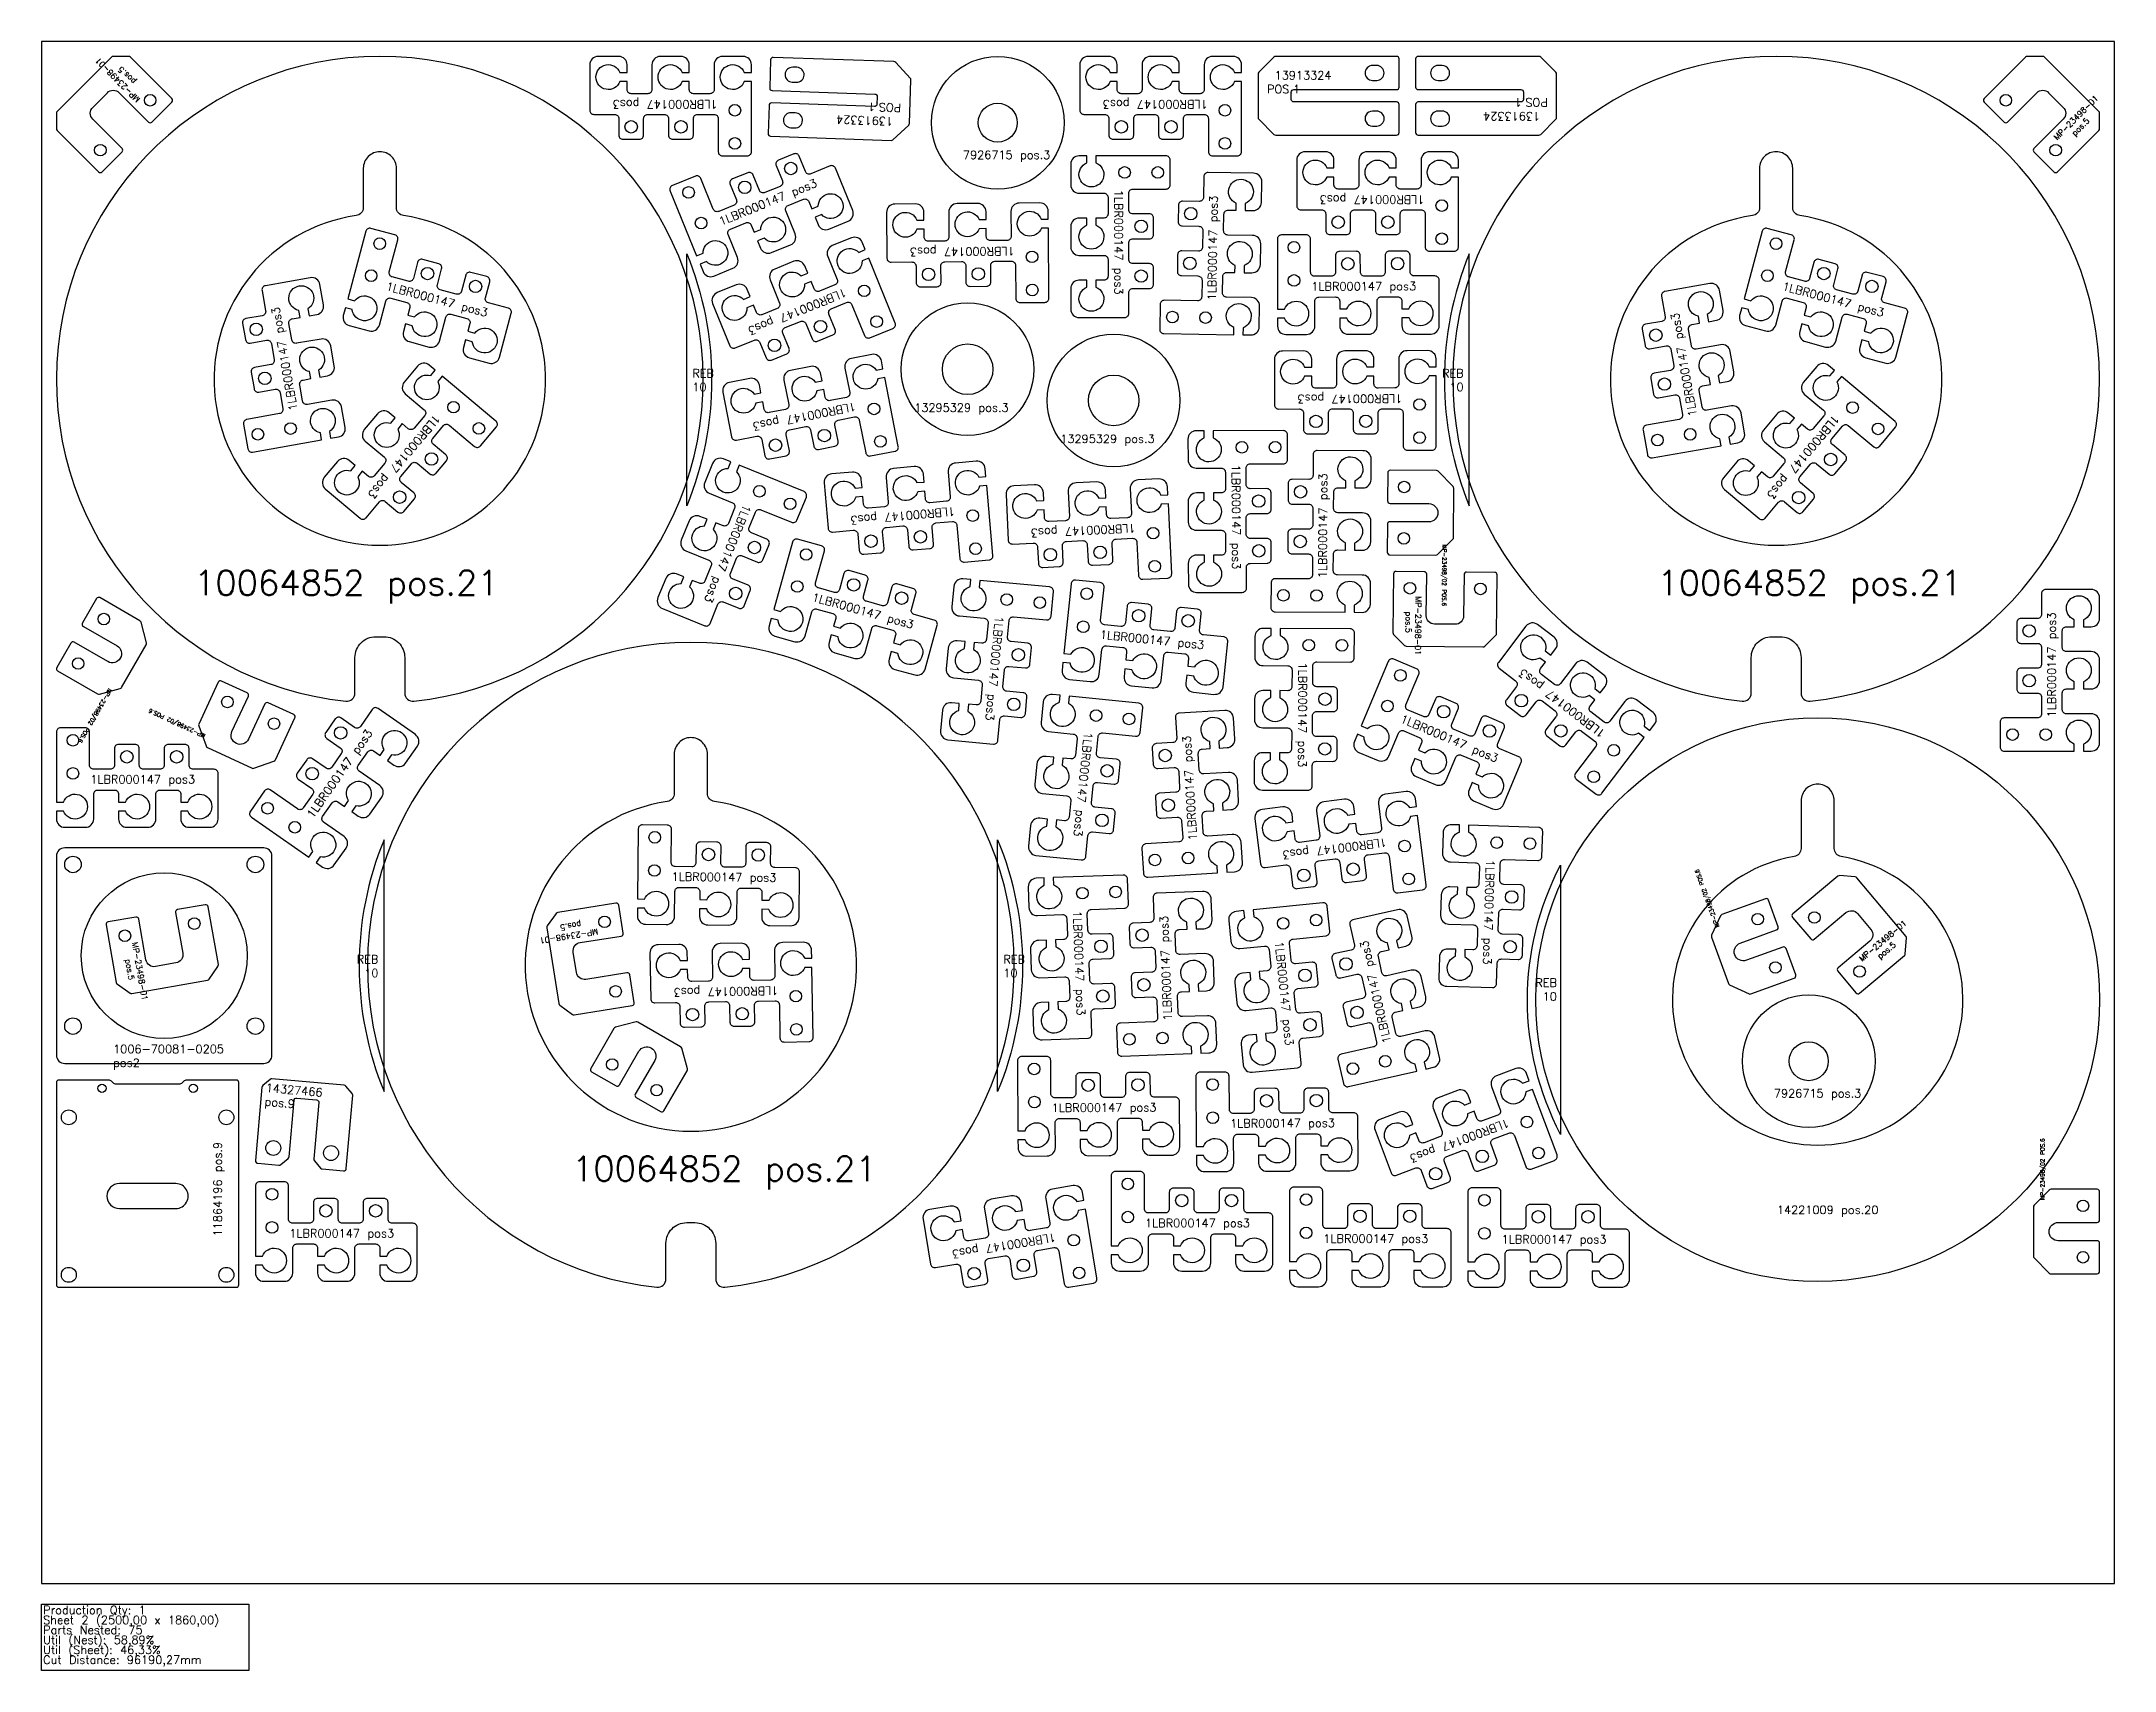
# Model space of a CAD drawing. Header units: millimetres. Extents: x 2625 to 5125, y -105 to 1860.
import ezdxf

# ---------------------------------------------------------------- set-up
doc = ezdxf.new("R2010")
doc.units = ezdxf.units.MM
for name, color, linetype in [('1006-70081-0205', 7, 'Continuous'), ('10064852', 7, 'Continuous'), ('11864196', 7, 'Continuous'), ('13295329', 7, 'Continuous'), ('13913324', 7, 'Continuous'), ('14327466v0', 7, 'Continuous'), ('1LBR000147', 7, 'Continuous'), ('7926715', 7, 'Continuous'), ('MP-23498-01', 7, 'Continuous'), ('MP-23498-02', 7, 'Continuous'), ('Rebaixo', 6, 'Continuous'), ('sheet', 24, 'Continuous'), ('Stats', 7, 'Continuous'), ('Texto', 7, 'Continuous')]:
    doc.layers.add(name, color=color, linetype=linetype)
doc.styles.get("Standard").update_dxf_attribs({"font": 'txt.shx'})

msp = doc.modelspace()

# ---------------------------------------------------------------- texts
at = {"layer": 'Rebaixo', "color": 6, "char_height": 10}
for insert, attachment_point in [((3409.9, 1464.8), 1), ((4340.1, 1464.8), 3), ((3031.3, 758), 3), ((3785, 758), 1)]:
    msp.add_mtext_dynamic_manual_height_columns('REB\\P10', width=17.645, gutter_width=12.5, heights=[0], dxfattribs=dict(at, insert=insert, attachment_point=attachment_point))
at = {"layer": 'Rebaixo', "color": 5, "insert": (4452.6, 729.7), "char_height": 10, "attachment_point": 3}
msp.add_mtext_dynamic_manual_height_columns('REB 10', width=31.039, gutter_width=12.5, heights=[0], dxfattribs=at)
at = {"layer": 'Stats', "color": 60}
for s, p in [('Sheet 2 (2500,00 x 1860,00)', (2627, -49)), ('Production Qty: 1', (2627, -37)), ('Parts Nested: 75', (2627, -61)), ('Util (Nest): 58,89%', (2627, -73)), ('Util (Sheet): 46,33%', (2627, -85)), ('Cut Distance: 96190,27mm', (2627, -97))]:
    msp.add_text(s, height=10, dxfattribs=at).set_placement(p)
at = {"layer": 'Texto', "color": 32, "attachment_point": 1}
for s, insert, char_height, width, rotation in [('MP-23498-01\\P   pos.5', (2739.5, 1785.9), 7, 60.843, 135), ('1LBR000147 pos3', (3440.3, 1779.1), 10, 148.793, 180), ('{\\W1.031454; }13913324 POS.1', (3661, 1758.2), 10, 111.11, 178), ('1LBR000147 pos3', (4031.3, 1779.1), 10, 148.793, 180), ('{\\W1.031454; }13913324 POS.1', (4441.5, 1764.8), 10, 111.11, 180), ('MP-23498-01\\P   pos.5', (5050.9, 1745.5), 7, 60.843, 45), ('1LBR000147 pos3', (3440.6, 1646.9), 10, 148.793, 22.2087), ('1LBR000147 pos3', (3929.1, 1681.1), 10, 148.793, 269.9998), ('1LBR000147 pos3', (4292.8, 1664.1), 10, 148.793, 180), ('1LBR000147 pos3', (4031.3, 1547.8), 10, 148.793, 89), ('1LBR000147 pos3', (3798.7, 1602.1), 10, 148.793, 180.4698), ('1LBR000147 pos3', (3042.2, 1570.1), 10, 148.793, 345), ('1LBR000147 pos3', (3597, 1553.2), 10, 148.793, 202.2087), ('1LBR000147 pos3', (4156.4, 1569.6), 10, 148.793, 0.1538), ('1LBR000147 pos3', (4726.1, 1570.1), 10, 148.793, 345), ('1LBR000147 pos3', (2923.9, 1414), 10, 148.793, 100), ('1LBR000147 pos3', (4611.6, 1407), 10, 148.793, 100), ('1LBR000147 pos3', (4266.1, 1424.1), 10, 148.793, 180.1538), ('1LBR000147 pos3', (3106.9, 1404.3), 10, 148.793, 230), ('1LBR000147 pos3', (3608.1, 1414.8), 10, 148.793, 191.1414), ('1LBR000147 pos3', (4794.1, 1403.8), 10, 148.793, 230), ('1LBR000147 pos3', (4070.6, 1349.6), 10, 148.793, 270.1464), ('1LBR000147 pos3', (4164.9, 1212.6), 10, 148.793, 89.6884), ('1LBR000147 pos3', (3481, 1298.8), 10, 148.793, 247.84), ('1LBR000147 pos3', (3727.1, 1288.3), 10, 148.793, 185.0158), ('1LBR000147 pos3', (3944.7, 1268), 10, 148.793, 182.739), ('{\\W9.62184;  }MP-23498/02 POS.6', (4319.5, 1253.3), 5, 138.306, 269.6884), ('1LBR000147 pos3', (3556.1, 1195), 10, 148.793, 344.4862), ('MP-23498-01\\P   pos.5', (4289.1, 1190.8), 7, 60.843, 269.4528), ('1LBR000147 pos3', (3785.1, 1166.2), 10, 148.793, 264.7093), ('1LBR000147 pos3', (5044.1, 1044.8), 10, 148.793, 90), ('1LBR000147 pos3', (3902, 1149.8), 10, 148.793, 354.1725), ('1LBR000147 pos3', (4151.1, 1110.9), 10, 148.793, 269.6874), ('1LBR000147 pos3', (4505.8, 1019.3), 10, 148.793, 142.7167), ('{\\W9.62184;  }MP-23498/02 POS.6', (2710.3, 1077.8), 5, 138.306, 240), ('{\\W9.62184;  }MP-23498/02 POS.6', (2821, 1019.6), 5, 138.306, 155), ('1LBR000147 pos3', (2944.2, 928), 10, 148.793, 55), ('1LBR000147 pos3', (4266.6, 1048.4), 10, 148.793, 337.1436), ('1LBR000147 pos3', (3892.5, 1026.3), 10, 148.793, 264.173), ('1LBR000147 pos3', (4008.6, 896.1), 10, 148.793, 93.4843), ('1LBR000147 pos3', (4247.9, 889), 10, 148.793, 187.0743), ('1LBR000147 pos3', (3385, 857.7), 10, 148.793, 359.424), ('1LBR000147 pos3', (4377.3, 872.8), 10, 148.793, 268.2565), ('{\\W9.62184;  }MP-23498/02 POS.6', (4644, 790.4), 5, 138.306, 110), ('MP-23498-01\\P   pos.5', (3296.7, 782.9), 7, 60.843, 189), ('1LBR000147 pos3', (3879, 811.7), 10, 148.793, 272.132), ('1LBR000147 pos3', (3978.2, 678.8), 10, 148.793, 92.1437), ('MP-23498-01\\P   pos.5', (4816, 755.1), 7, 60.843, 40), ('MP-23498-01\\P   pos.5', (2741, 774.2), 7, 60.843, 280), ('1LBR000147 pos3', (4122.4, 775.2), 10, 148.793, 275.7147), ('1LBR000147 pos3', (4242.9, 650.7), 10, 148.793, 102.8635), ('1LBR000147 pos3', (3513.8, 710.1), 10, 148.793, 181), ('14327466\\Ppos.9', (2896.1, 603.1), 10, 82.094, 355), ('1LBR000147 pos3', (3843.2, 578.7), 10, 148.793, 0.3212), ('1LBR000147 pos3', (4058.4, 559.9), 10, 148.793, 0.3211), ('1LBR000147 pos3', (4396.1, 551.3), 10, 148.793, 200.5063), ('11864196 pos.9', (2832.5, 418.7), 10, 149.184, 90), ('{\\W9.62184;  }MP-23498/02 POS.6', (5035.6, 462.5), 5, 138.306, 90), ('1LBR000147 pos3', (3955.9, 439.8), 10, 148.793, 0.0011), ('1LBR000147 pos3', (3848.9, 412.7), 10, 148.793, 189.4623), ('1LBR000147 pos3', (4170.9, 421), 10, 148.793, 360)]:
    msp.add_mtext(s, dxfattribs=dict(at, insert=insert, char_height=char_height, width=width, rotation=rotation))
at = {"layer": 'Texto', "color": 32, "char_height": 10}
for s, insert, width, attachment_point in [('{\\W1.031454; }13913324 POS.1', (4102.9, 1824.2), 111.11, 1), ('7926715 pos.3', (3736.2, 1728.2), 218.374, 1), ('13295329 pos.3', (3791.4, 1423.3), 201.139, 3), ('13295329 pos.3', (3967.5, 1385.7), 201.139, 3), ('1LBR000147 pos3', (2683.9, 975), 148.793, 1), ('1006-70081-0205 pos2', (2711.4, 649.7), 154.1, 1), ('7926715 pos.3', (4714.2, 596.2), 218.374, 1), ('1LBR000147 pos3', (2923.9, 427.4), 148.793, 1), ('1LBR000147 pos3', (4385.9, 420.2), 148.793, 1)]:
    msp.add_mtext(s, dxfattribs=dict(at, insert=insert, width=width, attachment_point=attachment_point))
at = {"layer": 'Texto', "color": 6, "char_height": 30, "width": 353.637}
for insert, attachment_point in [((3176.4, 1222), 3), ((4573.6, 1222), 1), ((3264.8, 515.3), 1)]:
    msp.add_mtext('10064852 pos.21', dxfattribs=dict(at, insert=insert, attachment_point=attachment_point))
at = {"layer": 'Texto', "color": 5, "insert": (4717.8, 455.7), "char_height": 10, "width": 241.542, "attachment_point": 1}
msp.add_mtext('14221009 pos.20', dxfattribs=at)

# ---------------------------------------------------------------- linework, layer by layer
at = {"color": 5}
msp.add_lwpolyline([(4738.6, 876.8, 12.251712), (4795.4, 876.8, -0.367273), (4787, 886.7), (4787, 944.2, 0.414214), (4767, 964.2), (4767, 964.2, 0.414214), (4747, 944.2), (4747, 886.7, -0.367273)], format="xyb", close=True, dxfattribs=at)
msp.add_circle((4767, 704.2), 340, dxfattribs=at)
at = {"layer": '1006-70081-0205', "color": 32}
msp.add_lwpolyline([(2903, 877.3, 0.414214), (2893, 887.3), (2653, 887.3, 0.414214), (2643, 877.3), (2643, 637.3, 0.414214), (2653, 627.3), (2893, 627.3, 0.414214), (2903, 637.3)], format="xyb", close=True, dxfattribs=at)
for centre, radius in [((2663, 867.3), 10), ((2883, 867.3), 10), ((2773, 757.3), 100), ((2663, 672.3), 10), ((2883, 672.3), 10)]:
    msp.add_circle(centre, radius, dxfattribs=at)
at = {"layer": '10064852', "color": 6}
for points in [[(3003.1, 1074.1), (3003.1, 1117, -0.414214), (3028.1, 1142), (3038.1, 1142, -0.414214), (3063.1, 1117), (3063.1, 1074.1, 0.44545), (3074.1, 1064.2, 18.947222), (2992, 1064.2, 0.44545)], [(4746.9, 1074.1, 0.44545), (4758, 1064.2, 18.947222), (4675.9, 1064.2, 0.44545), (4686.9, 1074.1), (4686.9, 1117, -0.414214), (4711.9, 1142), (4721.9, 1142, -0.414214), (4746.9, 1117)], [(3061.6, 1649.9, -0.372825), (3053.1, 1659.8), (3053.1, 1707, 0.414214), (3033.1, 1727), (3033.1, 1727, 0.414214), (3013.1, 1707), (3013.1, 1659.8, -0.372825), (3004.5, 1649.9, 13.928203)], [(4688.4, 1649.9, 13.928203), (4745.5, 1649.9, -0.372825), (4736.9, 1659.8), (4736.9, 1707, 0.414214), (4716.9, 1727), (4716.9, 1727, 0.414214), (4696.9, 1707), (4696.9, 1659.8, -0.372825)], [(3438.1, 367.4, 0.44545), (3449.2, 357.4, 18.947222), (3367.1, 357.4, 0.44545), (3378.1, 367.4), (3378.1, 410.3, -0.414214), (3403.1, 435.3), (3413.1, 435.3, -0.414214), (3438.1, 410.3)], [(3379.6, 943.2, 13.928203), (3436.7, 943.2, -0.372825), (3428.1, 953.1), (3428.1, 1000.3, 0.414214), (3408.1, 1020.3), (3408.1, 1020.3, 0.414214), (3388.1, 1000.3), (3388.1, 953.1, -0.372825)]]:
    msp.add_lwpolyline(points, format="xyb", close=True, dxfattribs=at)
at = {"layer": '11864196', "color": 32}
for points in [[(2646, 607.3, 0.414214), (2643, 604.3), (2643, 360.3, 0.414214), (2646, 357.3), (2860, 357.3, 0.414214), (2863, 360.3), (2863, 604.3, 0.414214), (2860, 607.3), (2800.1, 607.3, 0.198912), (2796.5, 605.8), (2794.5, 603.8, -0.198912), (2790.9, 602.3), (2715.1, 602.3, -0.198912), (2711.5, 603.8), (2709.5, 605.8, 0.198912), (2705.9, 607.3)], [(2787, 452.3, 1.00006), (2787, 482.3), (2719, 482.3, 0.99994), (2719, 452.3)]]:
    msp.add_lwpolyline(points, format="xyb", close=True, dxfattribs=at)
for centre, radius in [((2698, 597.3), 5), ((2808, 597.3), 5), ((2658, 562.3), 9), ((2848, 562.3), 9), ((2658, 372.3), 9), ((2848, 372.3), 9)]:
    msp.add_circle(centre, radius, dxfattribs=at)
at = {"layer": '13295329', "color": 32}
for centre, radius in [((3741.9, 1464.6), 80), ((3918, 1427), 80), ((3741.9, 1464.6), 30.5), ((3918, 1427), 30.5)]:
    msp.add_circle(centre, radius, dxfattribs=at)
at = {"layer": '13913324', "color": 32}
for points in [[(3671.8, 1761.2), (3673.6, 1813.7, 0.198912), (3672.8, 1815.9), (3655.2, 1834.7, 0.198912), (3653.1, 1835.7), (3507.4, 1840.8, 0.414214), (3504.3, 1837.9), (3503.2, 1803.9, 0.414213), (3506, 1800.8), (3630, 1796.5, -0.414213), (3632.9, 1793.4), (3632.5, 1784.4, -0.414213), (3629.4, 1781.5), (3505.5, 1785.8, 0.414214), (3502.4, 1782.9), (3501.2, 1748.9, 0.414214), (3504.1, 1745.8), (3649.8, 1740.7, 0.198912), (3651.9, 1741.5), (3670.8, 1759.1, 0.198912)], [(3530.4, 1810.9), (3535.4, 1810.8, 0.999976), (3536, 1828.8), (3531, 1828.9, 0.999894)], [(4092.2, 1820.8), (4092.2, 1768.2, 0.198912), (4093.1, 1766.1), (4111.3, 1747.9, 0.198912), (4113.4, 1747), (4259.2, 1747, 0.414214), (4262.2, 1750), (4262.2, 1784, 0.414214), (4259.2, 1787), (4135.2, 1787, -0.414214), (4132.2, 1790), (4132.2, 1799, -0.414214), (4135.2, 1802), (4259.2, 1802, 0.414214), (4262.2, 1805), (4262.2, 1839, 0.414214), (4259.2, 1842), (4113.4, 1842, 0.198912), (4111.3, 1841.1), (4093.1, 1822.9, 0.198913)], [(4235.2, 1831), (4230.2, 1831, 0.999942), (4230.2, 1813), (4235.2, 1813, 0.99992)], [(4452.2, 1768.2), (4452.2, 1820.8, 0.198912), (4451.3, 1822.9), (4433.1, 1841.1, 0.198912), (4430.9, 1842), (4285.2, 1842, 0.414214), (4282.2, 1839), (4282.2, 1805, 0.414214), (4285.2, 1802), (4409.2, 1802, -0.414213), (4412.2, 1799), (4412.2, 1790, -0.414214), (4409.2, 1787), (4285.2, 1787, 0.414214), (4282.2, 1784), (4282.2, 1750, 0.414214), (4285.2, 1747), (4430.9, 1747, 0.198913), (4433.1, 1747.9), (4451.3, 1766.1, 0.198913)], [(4309.2, 1813), (4314.2, 1813, 1.000075), (4314.2, 1831), (4309.2, 1831, 0.99994)], [(4235.2, 1776), (4230.2, 1776, 1.00005), (4230.2, 1758), (4235.2, 1758, 0.999979)], [(4309.2, 1758), (4314.2, 1758, 0.999985), (4314.2, 1776), (4309.2, 1776, 0.999903)], [(3528.5, 1756), (3533.5, 1755.8, 0.999986), (3534.1, 1773.8), (3529.1, 1774, 0.999903)]]:
    msp.add_lwpolyline(points, format="xyb", close=True, dxfattribs=at)
at = {"layer": '14327466v0', "color": 32}
msp.add_lwpolyline([(2959.5, 580.2), (2953.5, 512.2, 0.198912), (2954.2, 510), (2961.7, 501.1, 0.198912), (2963.7, 500), (2989.4, 497.8, 0.414214), (2992.6, 500.5), (3000.4, 588.9, 0.198912), (2999.7, 591.1), (2992.2, 600, 0.198912), (2990.1, 601.1), (2903, 608.7, 0.198912), (2900.8, 608), (2891.8, 600.5, 0.198912), (2890.8, 598.5), (2883.1, 510.1, 0.414214), (2885.8, 506.8), (2911.4, 504.6, 0.198912), (2913.6, 505.3), (2922.6, 512.8, 0.198912), (2923.6, 514.8), (2929.6, 582.8, -0.414214), (2932.8, 585.5), (2956.7, 583.4, -0.414214)], format="xyb", close=True, dxfattribs=at)
for centre in [(2904.5, 525.3), (2974.2, 519.2)]:
    msp.add_circle(centre, 9, dxfattribs=at)
at = {"layer": '1LBR000147', "color": 32}
for points in [[(3331.2, 1811.5), (3322.6, 1811.5, -5.264597), (3322.6, 1822.5), (3331.2, 1822.5), (3331.2, 1832, 0.414214), (3321.2, 1842), (3296.2, 1842, 0.414214), (3286.2, 1832), (3286.2, 1777, 0.414214), (3291.2, 1772), (3316.2, 1772, -0.414214), (3321.2, 1767), (3321.2, 1747, 0.414214), (3326.2, 1742), (3346.2, 1742, 0.414214), (3351.2, 1747), (3351.2, 1767, -0.414214), (3356.2, 1772), (3376.2, 1772, -0.414214), (3381.2, 1767), (3381.2, 1747, 0.414214), (3386.2, 1742), (3406.2, 1742, 0.414214), (3411.2, 1747), (3411.2, 1767, -0.414214), (3416.2, 1772), (3436.2, 1772, -0.414214), (3441.2, 1767), (3441.2, 1727, 0.414214), (3446.2, 1722), (3476.2, 1722, 0.414214), (3481.2, 1727), (3481.2, 1811.5), (3472.6, 1811.5, -5.264597), (3472.6, 1822.5), (3481.2, 1822.5), (3481.2, 1832, 0.414214), (3471.2, 1842), (3446.2, 1842, 0.414214), (3436.2, 1832), (3436.2, 1802, -0.414214), (3431.2, 1797), (3411.2, 1797, -0.414214), (3406.2, 1802), (3406.2, 1811.5), (3397.6, 1811.5, -5.264597), (3397.6, 1822.5), (3406.2, 1822.5), (3406.2, 1832, 0.414214), (3396.2, 1842), (3371.2, 1842, 0.414214), (3361.2, 1832), (3361.2, 1802, -0.414214), (3356.2, 1797), (3336.2, 1797, -0.414214), (3331.2, 1802)], [(3922.2, 1811.5), (3913.6, 1811.5, -5.264597), (3913.6, 1822.5), (3922.2, 1822.5), (3922.2, 1832, 0.414214), (3912.2, 1842), (3887.2, 1842, 0.414214), (3877.2, 1832), (3877.2, 1777, 0.414214), (3882.2, 1772), (3907.2, 1772, -0.414214), (3912.2, 1767), (3912.2, 1747, 0.414214), (3917.2, 1742), (3937.2, 1742, 0.414214), (3942.2, 1747), (3942.2, 1767, -0.414214), (3947.2, 1772), (3967.2, 1772, -0.414214), (3972.2, 1767), (3972.2, 1747, 0.414214), (3977.2, 1742), (3997.2, 1742, 0.414214), (4002.2, 1747), (4002.2, 1767, -0.414214), (4007.2, 1772), (4027.2, 1772, -0.414214), (4032.2, 1767), (4032.2, 1727, 0.414214), (4037.2, 1722), (4067.2, 1722, 0.414214), (4072.2, 1727), (4072.2, 1811.5), (4063.6, 1811.5, -5.264597), (4063.6, 1822.5), (4072.2, 1822.5), (4072.2, 1832, 0.414214), (4062.2, 1842), (4037.2, 1842, 0.414214), (4027.2, 1832), (4027.2, 1802, -0.414214), (4022.2, 1797), (4002.2, 1797, -0.414214), (3997.2, 1802), (3997.2, 1811.5), (3988.6, 1811.5, -5.264597), (3988.6, 1822.5), (3997.2, 1822.5), (3997.2, 1832, 0.414214), (3987.2, 1842), (3962.2, 1842, 0.414214), (3952.2, 1832), (3952.2, 1802, -0.414214), (3947.2, 1797), (3927.2, 1797, -0.414214), (3922.2, 1802)], [(4183.7, 1696.5), (4175.2, 1696.5, -5.264597), (4175.2, 1707.5), (4183.7, 1707.5), (4183.7, 1717, 0.414214), (4173.7, 1727), (4148.7, 1727, 0.414214), (4138.7, 1717), (4138.7, 1662, 0.414214), (4143.7, 1657), (4168.7, 1657, -0.414214), (4173.7, 1652), (4173.7, 1632, 0.414214), (4178.7, 1627), (4198.7, 1627, 0.414214), (4203.7, 1632), (4203.7, 1652, -0.414214), (4208.7, 1657), (4228.7, 1657, -0.414214), (4233.7, 1652), (4233.7, 1632, 0.414214), (4238.7, 1627), (4258.7, 1627, 0.414214), (4263.7, 1632), (4263.7, 1652, -0.414214), (4268.7, 1657), (4288.7, 1657, -0.414214), (4293.7, 1652), (4293.7, 1612, 0.414214), (4298.7, 1607), (4328.7, 1607, 0.414214), (4333.7, 1612), (4333.7, 1696.5), (4325.2, 1696.5, -5.264597), (4325.2, 1707.5), (4333.7, 1707.5), (4333.7, 1717, 0.414214), (4323.7, 1727), (4298.7, 1727, 0.414214), (4288.7, 1717), (4288.7, 1687, -0.414214), (4283.7, 1682), (4263.7, 1682, -0.414214), (4258.7, 1687), (4258.7, 1696.5), (4250.2, 1696.5, -5.264597), (4250.2, 1707.5), (4258.7, 1707.5), (4258.7, 1717, 0.414214), (4248.7, 1727), (4223.7, 1727, 0.414214), (4213.7, 1717), (4213.7, 1687, -0.414214), (4208.7, 1682), (4188.7, 1682, -0.414214), (4183.7, 1687)], [(3553.9, 1658.1), (3561.8, 1661.3, -5.264597), (3565.9, 1651.1), (3558, 1647.9), (3561.6, 1639.1, 0.414214), (3574.7, 1633.6), (3597.8, 1643.1, 0.414214), (3603.3, 1656.1), (3582.5, 1707.1, 0.414214), (3576, 1709.8), (3552.8, 1700.3, -0.414214), (3546.3, 1703.1), (3538.8, 1721.6, 0.414214), (3532.2, 1724.3), (3513.7, 1716.8, 0.414214), (3511, 1710.3), (3518.5, 1691.7, -0.414214), (3515.8, 1685.2), (3497.3, 1677.7, -0.414214), (3490.8, 1680.4), (3483.2, 1698.9, 0.414214), (3476.7, 1701.7), (3458.2, 1694.1, 0.414214), (3455.4, 1687.6), (3463, 1669.1, -0.414214), (3460.3, 1662.5), (3441.7, 1655, -0.414214), (3435.2, 1657.7), (3420.1, 1694.8, 0.414214), (3413.6, 1697.5), (3385.8, 1686.2, 0.414214), (3383.1, 1679.6), (3415, 1601.4), (3422.9, 1604.6, -5.264597), (3427.1, 1594.5), (3419.2, 1591.2), (3422.8, 1582.4, 0.414214), (3435.8, 1576.9), (3458.9, 1586.4, 0.414214), (3464.4, 1599.4), (3453.1, 1627.2, -0.414214), (3455.8, 1633.7), (3474.3, 1641.3, -0.414214), (3480.8, 1638.6), (3484.4, 1629.8), (3492.4, 1633, -5.264597), (3496.5, 1622.8), (3488.6, 1619.6), (3492.2, 1610.8, 0.414214), (3505.2, 1605.3), (3528.4, 1614.7, 0.414214), (3533.9, 1627.8), (3522.5, 1655.6, -0.414214), (3525.3, 1662.1), (3543.8, 1669.6, -0.414214), (3550.3, 1666.9)], [(3896.7, 1572), (3896.7, 1563.5, -5.264597), (3885.7, 1563.5), (3885.7, 1572), (3876.2, 1572, 0.414214), (3866.2, 1562), (3866.2, 1537, 0.414214), (3876.2, 1527), (3931.2, 1527, 0.414214), (3936.2, 1532), (3936.2, 1557, -0.414214), (3941.2, 1562), (3961.2, 1562, 0.414214), (3966.2, 1567), (3966.2, 1587, 0.414214), (3961.2, 1592), (3941.2, 1592, -0.414214), (3936.2, 1597), (3936.2, 1617, -0.414214), (3941.2, 1622), (3961.2, 1622, 0.414214), (3966.2, 1627), (3966.2, 1647, 0.414214), (3961.2, 1652), (3941.2, 1652, -0.414214), (3936.2, 1657), (3936.2, 1677, -0.414214), (3941.2, 1682), (3981.2, 1682, 0.414214), (3986.2, 1687), (3986.2, 1717, 0.414214), (3981.2, 1722), (3896.7, 1722), (3896.7, 1713.5, -5.264597), (3885.7, 1713.5), (3885.7, 1722), (3876.2, 1722, 0.414214), (3866.2, 1712), (3866.2, 1687, 0.414214), (3876.2, 1677), (3906.2, 1677, -0.414214), (3911.2, 1672), (3911.2, 1652, -0.414214), (3906.2, 1647), (3896.7, 1647), (3896.7, 1638.5, -5.264597), (3885.7, 1638.5), (3885.7, 1647), (3876.2, 1647, 0.414214), (3866.2, 1637), (3866.2, 1612, 0.414214), (3876.2, 1602), (3906.2, 1602, -0.414214), (3911.2, 1597), (3911.2, 1577, -0.414214), (3906.2, 1572)], [(4065.6, 1656.3), (4065.7, 1664.9, -5.264597), (4076.7, 1664.7), (4076.6, 1656.1), (4086.1, 1656, 0.414214), (4096.2, 1665.8), (4096.7, 1690.8, 0.414214), (4086.8, 1701), (4031.8, 1701.9, 0.414214), (4026.8, 1697), (4026.3, 1672, -0.414214), (4021.2, 1667.1), (4001.2, 1667.4, 0.414214), (3996.2, 1662.5), (3995.8, 1642.5, 0.414214), (4000.7, 1637.5), (4020.7, 1637.1, -0.414214), (4025.6, 1632), (4025.3, 1612, -0.414214), (4020.2, 1607.1), (4000.2, 1607.5, 0.414214), (3995.1, 1602.5), (3994.8, 1582.5, 0.414214), (3999.7, 1577.5), (4019.7, 1577.1, -0.414214), (4024.6, 1572), (4024.2, 1552, -0.414214), (4019.1, 1547.1), (3979.1, 1547.8, 0.414214), (3974.1, 1542.9), (3973.5, 1512.9, 0.414214), (3978.4, 1507.8), (4062.9, 1506.3), (4063.1, 1514.9, -5.264597), (4074.1, 1514.7), (4073.9, 1506.2), (4083.4, 1506, 0.414214), (4093.6, 1515.8), (4094, 1540.8, 0.414214), (4084.2, 1551), (4054.2, 1551.5, -0.414214), (4049.3, 1556.6), (4049.7, 1576.6, -0.414214), (4054.7, 1581.5), (4064.2, 1581.3), (4064.4, 1589.9, -5.264597), (4075.4, 1589.7), (4075.2, 1581.1), (4084.7, 1581, 0.414214), (4094.9, 1590.8), (4095.4, 1615.8, 0.414214), (4085.5, 1626), (4055.5, 1626.5, -0.414214), (4050.6, 1631.6), (4051, 1651.6, -0.414214), (4056.1, 1656.5)], [(3689.3, 1633.6), (3680.8, 1633.5, -5.264597), (3680.7, 1644.5), (3689.2, 1644.6), (3689.1, 1654.1, 0.414214), (3679.1, 1664), (3654.1, 1663.8, 0.414214), (3644.1, 1653.7), (3644.6, 1598.7, 0.414214), (3649.6, 1593.8), (3674.6, 1594, -0.414214), (3679.7, 1589), (3679.8, 1569, 0.414214), (3684.9, 1564.1), (3704.9, 1564.2, 0.414214), (3709.8, 1569.3), (3709.7, 1589.3, -0.414214), (3714.6, 1594.3), (3734.6, 1594.5, -0.414214), (3739.7, 1589.5), (3739.8, 1569.5, 0.414214), (3744.9, 1564.6), (3764.9, 1564.7, 0.414214), (3769.8, 1569.8), (3769.7, 1589.8, -0.414214), (3774.6, 1594.8), (3794.6, 1595, -0.414214), (3799.7, 1590), (3800, 1550, 0.414214), (3805, 1545), (3835, 1545.3, 0.414214), (3840, 1550.3), (3839.3, 1634.8), (3830.8, 1634.8, -5.264597), (3830.7, 1645.8), (3839.2, 1645.8), (3839.1, 1655.3, 0.414214), (3829.1, 1665.2), (3804.1, 1665, 0.414214), (3794.1, 1655), (3794.4, 1625, -0.414214), (3789.4, 1619.9), (3769.4, 1619.8, -0.414214), (3764.4, 1624.7), (3764.3, 1634.2), (3755.8, 1634.1, -5.264597), (3755.7, 1645.1), (3764.2, 1645.2), (3764.1, 1654.7, 0.414214), (3754.1, 1664.6), (3729.1, 1664.4, 0.414214), (3719.1, 1654.3), (3719.4, 1624.3, -0.414214), (3714.4, 1619.3), (3694.4, 1619.1, -0.414214), (3689.4, 1624.1)], [(3139.2, 1510.5), (3147.5, 1508.3, -5.264597), (3144.6, 1497.7), (3136.4, 1499.9), (3133.9, 1490.7, 0.414214), (3141, 1478.5), (3165.1, 1472, 0.414214), (3177.4, 1479.1), (3191.6, 1532.2, 0.414214), (3188.1, 1538.3), (3163.9, 1544.8, -0.414214), (3160.4, 1550.9), (3165.6, 1570.2, 0.414214), (3162, 1576.4), (3142.7, 1581.5, 0.414214), (3136.6, 1578), (3131.4, 1558.7, -0.414214), (3125.3, 1555.2), (3106, 1560.3, -0.414214), (3102.4, 1566.5), (3107.6, 1585.8, 0.414214), (3104.1, 1591.9), (3084.8, 1597.1, 0.414214), (3078.6, 1593.5), (3073.5, 1574.2, -0.414214), (3067.3, 1570.7), (3048, 1575.9, -0.414214), (3044.5, 1582), (3054.8, 1620.6, 0.414214), (3051.3, 1626.7), (3022.3, 1634.5, 0.414214), (3016.2, 1631), (2994.3, 1549.4), (3002.6, 1547.1, -5.264597), (2999.7, 1536.5), (2991.5, 1538.7), (2989, 1529.6, 0.414214), (2996.1, 1517.3), (3020.2, 1510.8, 0.414214), (3032.5, 1517.9), (3040.3, 1546.9, -0.414214), (3046.4, 1550.4), (3065.7, 1545.2, -0.414214), (3069.2, 1539.1), (3066.8, 1529.9), (3075, 1527.7, -5.264597), (3072.2, 1517.1), (3063.9, 1519.3), (3061.5, 1510.1, 0.414214), (3068.5, 1497.9), (3092.7, 1491.4, 0.414214), (3104.9, 1498.5), (3112.7, 1527.5, -0.414214), (3118.8, 1531), (3138.1, 1525.8, -0.414214), (3141.7, 1519.7)], [(4265.6, 1537.5), (4274.1, 1537.5, -5.264597), (4274.2, 1526.5), (4265.6, 1526.5), (4265.6, 1517, 0.414214), (4275.7, 1507), (4300.7, 1507.1, 0.414214), (4310.6, 1517.1), (4310.5, 1572.1, 0.414214), (4305.5, 1577.1), (4280.5, 1577.1, -0.414214), (4275.5, 1582), (4275.4, 1602, 0.414214), (4270.4, 1607), (4250.4, 1607, 0.414214), (4245.4, 1602), (4245.5, 1582, -0.414214), (4240.5, 1576.9), (4220.5, 1576.9, -0.414214), (4215.5, 1581.9), (4215.4, 1601.9, 0.414214), (4210.4, 1606.9), (4190.4, 1606.8, 0.414214), (4185.4, 1601.8), (4185.5, 1581.8, -0.414214), (4180.5, 1576.8), (4160.5, 1576.7, -0.414214), (4155.5, 1581.7), (4155.4, 1621.7, 0.414214), (4150.3, 1626.7), (4120.3, 1626.6, 0.414214), (4115.4, 1621.6), (4115.6, 1537.1), (4124.1, 1537.1, -5.264597), (4124.2, 1526.1), (4115.6, 1526.1), (4115.6, 1516.6, 0.414214), (4125.7, 1506.6), (4150.7, 1506.7, 0.414214), (4160.6, 1516.7), (4160.6, 1546.7, -0.414214), (4165.5, 1551.7), (4185.5, 1551.8, -0.414214), (4190.6, 1546.8), (4190.6, 1537.3), (4199.1, 1537.3, -5.264597), (4199.2, 1526.3), (4190.6, 1526.3), (4190.6, 1516.8, 0.414214), (4200.7, 1506.8), (4225.7, 1506.9, 0.414214), (4235.6, 1516.9), (4235.6, 1546.9, -0.414214), (4240.5, 1551.9), (4260.5, 1552, -0.414214), (4265.6, 1547)], [(4823.1, 1510.5), (4831.3, 1508.3, -5.264597), (4828.5, 1497.7), (4820.2, 1499.9), (4817.8, 1490.7, 0.414214), (4824.9, 1478.5), (4849, 1472, 0.414214), (4861.2, 1479.1), (4875.5, 1532.2, 0.414214), (4871.9, 1538.3), (4847.8, 1544.8, -0.414214), (4844.3, 1550.9), (4849.4, 1570.2, 0.414214), (4845.9, 1576.4), (4826.6, 1581.5, 0.414214), (4820.5, 1578), (4815.3, 1558.7, -0.414214), (4809.2, 1555.2), (4789.8, 1560.3, -0.414214), (4786.3, 1566.5), (4791.5, 1585.8, 0.414214), (4788, 1591.9), (4768.6, 1597.1, 0.414214), (4762.5, 1593.5), (4757.3, 1574.2, -0.414214), (4751.2, 1570.7), (4731.9, 1575.9, -0.414214), (4728.4, 1582), (4738.7, 1620.6, 0.414214), (4735.2, 1626.7), (4706.2, 1634.5, 0.414214), (4700.1, 1631), (4678.2, 1549.4), (4686.5, 1547.1, -5.264597), (4683.6, 1536.5), (4675.4, 1538.7), (4672.9, 1529.6, 0.414214), (4680, 1517.3), (4704.1, 1510.8, 0.414214), (4716.4, 1517.9), (4724.1, 1546.9, -0.414214), (4730.2, 1550.4), (4749.6, 1545.2, -0.414214), (4753.1, 1539.1), (4750.6, 1529.9), (4758.9, 1527.7, -5.264597), (4756.1, 1517.1), (4747.8, 1519.3), (4745.3, 1510.1, 0.414214), (4752.4, 1497.9), (4776.6, 1491.4, 0.414214), (4788.8, 1498.5), (4796.6, 1527.5, -0.414214), (4802.7, 1531), (4822, 1525.8, -0.414214), (4825.5, 1519.7)], [(3483.7, 1542), (3475.8, 1538.7, -5.264597), (3471.7, 1548.9), (3479.6, 1552.2), (3476, 1561, 0.414214), (3462.9, 1566.4), (3439.8, 1557, 0.414214), (3434.3, 1543.9), (3455.1, 1493, 0.414214), (3461.6, 1490.3), (3484.8, 1499.7, -0.414214), (3491.3, 1497), (3498.9, 1478.5, 0.414214), (3505.4, 1475.7), (3523.9, 1483.3, 0.414214), (3526.6, 1489.8), (3519.1, 1508.3, -0.414214), (3521.8, 1514.9), (3540.3, 1522.4, -0.414214), (3546.8, 1519.7), (3554.4, 1501.2, 0.414214), (3560.9, 1498.4), (3579.4, 1506, 0.414214), (3582.2, 1512.5), (3574.6, 1531, -0.414214), (3577.4, 1537.5), (3595.9, 1545.1, -0.414214), (3602.4, 1542.4), (3617.5, 1505.3, 0.414214), (3624, 1502.6), (3651.8, 1513.9, 0.414214), (3654.5, 1520.4), (3622.6, 1598.7), (3614.7, 1595.4, -5.264597), (3610.5, 1605.6), (3618.4, 1608.9), (3614.9, 1617.7, 0.414214), (3601.8, 1623.1), (3578.7, 1613.7, 0.414214), (3573.2, 1600.6), (3584.5, 1572.9, -0.414214), (3581.8, 1566.3), (3563.3, 1558.8, -0.414214), (3556.8, 1561.5), (3553.2, 1570.3), (3545.3, 1567.1, -5.264597), (3541.1, 1577.3), (3549, 1580.5), (3545.4, 1589.3, 0.414214), (3532.4, 1594.8), (3509.2, 1585.3, 0.414214), (3503.8, 1572.3), (3515.1, 1544.5, -0.414214), (3512.4, 1538), (3493.8, 1530.4, -0.414214), (3487.3, 1533.2)], [(2936.8, 1527.1), (2935.3, 1535.5, -5.264597), (2946.2, 1537.4), (2947.7, 1529), (2957, 1530.7, 0.414214), (2965.1, 1542.3), (2960.8, 1566.9, 0.414214), (2949.2, 1575), (2895, 1565.4, 0.414214), (2891, 1559.7), (2895.3, 1535, -0.414214), (2891.3, 1529.2), (2871.6, 1525.8, 0.414214), (2867.5, 1520), (2871, 1500.3, 0.414214), (2876.8, 1496.2), (2896.5, 1499.7, -0.414214), (2902.3, 1495.6), (2905.7, 1475.9, -0.414214), (2901.7, 1470.2), (2882, 1466.7, 0.414214), (2877.9, 1460.9), (2881.4, 1441.2, 0.414214), (2887.2, 1437.1), (2906.9, 1440.6, -0.414214), (2912.7, 1436.6), (2916.2, 1416.9, -0.414214), (2912.1, 1411.1), (2872.7, 1404.1, 0.414214), (2868.7, 1398.3), (2873.9, 1368.8, 0.414214), (2879.7, 1364.7), (2962.9, 1379.4), (2961.4, 1387.8, -5.264597), (2972.2, 1389.7), (2973.7, 1381.3), (2983.1, 1383, 0.414214), (2991.2, 1394.5), (2986.8, 1419.2, 0.414214), (2975.2, 1427.3), (2945.7, 1422.1, -0.414214), (2939.9, 1426.1), (2936.4, 1445.8, -0.414214), (2940.5, 1451.6), (2949.8, 1453.3), (2948.4, 1461.7, -5.264597), (2959.2, 1463.6), (2960.7, 1455.2), (2970, 1456.8, 0.414214), (2978.1, 1468.4), (2973.8, 1493, 0.414214), (2962.2, 1501.1), (2932.7, 1495.9, -0.414214), (2926.9, 1500), (2923.4, 1519.7, -0.414214), (2927.5, 1525.5)], [(4624.6, 1520.1), (4623.1, 1528.6, -5.264597), (4633.9, 1530.5), (4635.4, 1522), (4644.8, 1523.7, 0.414214), (4652.9, 1535.3), (4648.6, 1559.9, 0.414214), (4637, 1568), (4582.8, 1558.5, 0.414214), (4578.8, 1552.7), (4583.1, 1528, -0.414214), (4579, 1522.3), (4559.3, 1518.8, 0.414214), (4555.3, 1513), (4558.8, 1493.3, 0.414214), (4564.6, 1489.2), (4584.2, 1492.7, -0.414214), (4590, 1488.7), (4593.5, 1469, -0.414214), (4589.5, 1463.2), (4569.8, 1459.7, 0.414214), (4565.7, 1453.9), (4569.2, 1434.2, 0.414214), (4575, 1430.2), (4594.7, 1433.6, -0.414214), (4600.5, 1429.6), (4603.9, 1409.9, -0.414214), (4599.9, 1404.1), (4560.5, 1397.1, 0.414214), (4556.4, 1391.3), (4561.6, 1361.8, 0.414214), (4567.4, 1357.7), (4650.6, 1372.4), (4649.2, 1380.8, -5.264597), (4660, 1382.7), (4661.5, 1374.3), (4670.8, 1376, 0.414214), (4678.9, 1387.6), (4674.6, 1412.2, 0.414214), (4663, 1420.3), (4633.5, 1415.1, -0.414214), (4627.7, 1419.1), (4624.2, 1438.8, -0.414214), (4628.3, 1444.6), (4637.6, 1446.3), (4636.1, 1454.7, -5.264597), (4647, 1456.6), (4648.5, 1448.2), (4657.8, 1449.8, 0.414214), (4665.9, 1461.4), (4661.6, 1486, 0.414214), (4650, 1494.2), (4620.5, 1488.9, -0.414214), (4614.7, 1493), (4611.2, 1512.7, -0.414214), (4615.2, 1518.5)], [(3494.8, 1425.5), (3486.4, 1423.9, -5.264597), (3484.3, 1434.7), (3492.7, 1436.3), (3490.8, 1445.7, 0.414214), (3479.1, 1453.5), (3454.6, 1448.7, 0.414214), (3446.7, 1437), (3457.3, 1383, 0.414214), (3463.2, 1379.1), (3487.7, 1383.9, -0.414214), (3493.6, 1379.9), (3497.4, 1360.3, 0.414214), (3503.3, 1356.4), (3522.9, 1360.3, 0.414214), (3526.9, 1366.1), (3523, 1385.7, -0.414214), (3527, 1391.6), (3546.6, 1395.5, -0.414214), (3552.4, 1391.5), (3556.3, 1371.9, 0.414214), (3562.2, 1368), (3581.8, 1371.8, 0.414214), (3585.7, 1377.7), (3581.9, 1397.3, -0.414214), (3585.8, 1403.2), (3605.4, 1407.1, -0.414214), (3611.3, 1403.1), (3619, 1363.9, 0.414214), (3624.9, 1360), (3654.4, 1365.7, 0.414214), (3658.3, 1371.6), (3642, 1454.5), (3633.6, 1452.9, -5.264597), (3631.5, 1463.7), (3639.8, 1465.3), (3638, 1474.6, 0.414214), (3626.3, 1482.5), (3601.7, 1477.7, 0.414214), (3593.9, 1465.9), (3599.7, 1436.5, -0.414214), (3595.7, 1430.6), (3576.1, 1426.8, -0.414214), (3570.2, 1430.7), (3568.4, 1440), (3560, 1438.4, -5.264597), (3557.9, 1449.2), (3566.3, 1450.8), (3564.4, 1460.1, 0.414214), (3552.7, 1468), (3528.1, 1463.2, 0.414214), (3520.3, 1451.5), (3526.1, 1422, -0.414214), (3522.1, 1416.1), (3502.5, 1412.3, -0.414214), (3496.6, 1416.2)], [(4156.8, 1456.2), (4148.3, 1456.2, -5.264597), (4148.3, 1467.2), (4156.8, 1467.2), (4156.8, 1476.7, 0.414214), (4146.8, 1486.7), (4121.8, 1486.6, 0.414214), (4111.8, 1476.6), (4111.9, 1421.6, 0.414214), (4117, 1416.6), (4142, 1416.7, -0.414214), (4147, 1411.7), (4147, 1391.7, 0.414214), (4152, 1386.7), (4172, 1386.8, 0.414214), (4177, 1391.8), (4177, 1411.8, -0.414214), (4182, 1416.8), (4202, 1416.8, -0.414214), (4207, 1411.9), (4207, 1391.9, 0.414214), (4212, 1386.9), (4232, 1386.9, 0.414214), (4237, 1391.9), (4237, 1411.9, -0.414214), (4242, 1417), (4262, 1417, -0.414214), (4267, 1412), (4267.1, 1372, 0.414214), (4272.1, 1367), (4302.1, 1367.1, 0.414214), (4307.1, 1372.1), (4306.8, 1456.6), (4298.3, 1456.6, -5.264597), (4298.3, 1467.6), (4306.8, 1467.6), (4306.8, 1477.1, 0.414214), (4296.8, 1487.1), (4271.8, 1487, 0.414214), (4261.8, 1477), (4261.9, 1447, -0.414214), (4256.9, 1442), (4236.9, 1441.9, -0.414214), (4231.9, 1446.9), (4231.8, 1456.4), (4223.3, 1456.4, -5.264597), (4223.3, 1467.4), (4231.8, 1467.4), (4231.8, 1476.9, 0.414214), (4221.8, 1486.9), (4196.8, 1486.8, 0.414214), (4186.8, 1476.8), (4186.9, 1446.8, -0.414214), (4181.9, 1441.8), (4161.9, 1441.7, -0.414214), (4156.9, 1446.7)], [(3011.9, 1341.5), (3006.4, 1335, -5.264597), (2998, 1342), (3003.5, 1348.6), (2996.2, 1354.7, 0.414214), (2982.1, 1353.5), (2966.1, 1334.3, 0.414214), (2967.3, 1320.2), (3009.4, 1284.9, 0.414214), (3016.5, 1285.5), (3032.5, 1304.6, -0.414214), (3039.6, 1305.2), (3054.9, 1292.4, 0.414214), (3061.9, 1293), (3074.8, 1308.3, 0.414214), (3074.2, 1315.4), (3058.9, 1328.2, -0.414214), (3058.2, 1335.3), (3071.1, 1350.6, -0.414214), (3078.1, 1351.2), (3093.5, 1338.4, 0.414214), (3100.5, 1339), (3113.4, 1354.3, 0.414214), (3112.7, 1361.3), (3097.4, 1374.2, -0.414214), (3096.8, 1381.2), (3109.7, 1396.6, -0.414214), (3116.7, 1397.2), (3147.4, 1371.5, 0.414214), (3154.4, 1372.1), (3173.7, 1395.1, 0.414214), (3173.1, 1402.1), (3108.3, 1456.4), (3102.8, 1449.9, -5.264597), (3094.4, 1456.9), (3099.9, 1463.5), (3092.6, 1469.6, 0.414214), (3078.5, 1468.4), (3062.5, 1449.2, 0.414214), (3063.7, 1435.1), (3086.7, 1415.8, -0.414214), (3087.3, 1408.8), (3074.4, 1393.5, -0.414214), (3067.4, 1392.9), (3060.1, 1399), (3054.6, 1392.4, -5.264597), (3046.2, 1399.5), (3051.7, 1406), (3044.4, 1412.1, 0.414214), (3030.3, 1410.9), (3014.3, 1391.8, 0.414214), (3015.5, 1377.7), (3038.5, 1358.4, -0.414214), (3039.1, 1351.3), (3026.2, 1336, -0.414214), (3019.2, 1335.4)], [(4699.1, 1341), (4693.6, 1334.5, -5.264597), (4685.2, 1341.6), (4690.7, 1348.1), (4683.4, 1354.2, 0.414214), (4669.4, 1353), (4653.3, 1333.8, 0.414214), (4654.5, 1319.7), (4696.6, 1284.4, 0.414214), (4703.7, 1285), (4719.8, 1304.2, -0.414214), (4726.8, 1304.8), (4742.1, 1291.9, 0.414214), (4749.2, 1292.5), (4762, 1307.9, 0.414214), (4761.4, 1314.9), (4746.1, 1327.8, -0.414214), (4745.5, 1334.8), (4758.3, 1350.1, -0.414214), (4765.4, 1350.7), (4780.7, 1337.9, 0.414214), (4787.7, 1338.5), (4800.6, 1353.8, 0.414214), (4800, 1360.9), (4784.7, 1373.7, -0.414214), (4784, 1380.8), (4796.9, 1396.1, -0.414214), (4803.9, 1396.7), (4834.6, 1371, 0.414214), (4841.6, 1371.6), (4860.9, 1394.6, 0.414214), (4860.3, 1401.6), (4795.6, 1455.9), (4790.1, 1449.4, -5.264597), (4781.6, 1456.5), (4787.1, 1463), (4779.9, 1469.1, 0.414214), (4765.8, 1467.9), (4749.7, 1448.7, 0.414214), (4750.9, 1434.6), (4773.9, 1415.4, -0.414214), (4774.5, 1408.3), (4761.7, 1393, -0.414214), (4754.6, 1392.4), (4747.4, 1398.5), (4741.9, 1391.9, -5.264597), (4733.4, 1399), (4738.9, 1405.6), (4731.6, 1411.7, 0.414214), (4717.6, 1410.4), (4701.5, 1391.3, 0.414214), (4702.7, 1377.2), (4725.7, 1357.9, -0.414214), (4726.3, 1350.9), (4713.5, 1335.5, -0.414214), (4706.4, 1334.9)], [(4038.5, 1240.4), (4038.5, 1231.9, -5.264597), (4027.5, 1231.8), (4027.5, 1240.4), (4018, 1240.4, 0.414214), (4008, 1230.3), (4008.1, 1205.3, 0.414214), (4018.1, 1195.4), (4073.1, 1195.5, 0.414214), (4078.1, 1200.5), (4078, 1225.5, -0.414214), (4083, 1230.5), (4103, 1230.6, 0.414214), (4108, 1235.6), (4108, 1255.6, 0.414214), (4102.9, 1260.6), (4082.9, 1260.5, -0.414214), (4077.9, 1265.5), (4077.9, 1285.5, -0.414214), (4082.9, 1290.5), (4102.9, 1290.6, 0.414214), (4107.9, 1295.6), (4107.8, 1315.6, 0.414214), (4102.8, 1320.6), (4082.8, 1320.5, -0.414214), (4077.8, 1325.5), (4077.7, 1345.5, -0.414214), (4082.7, 1350.5), (4122.7, 1350.6, 0.414214), (4127.7, 1355.6), (4127.6, 1385.6, 0.414214), (4122.6, 1390.6), (4038.1, 1390.4), (4038.1, 1381.9, -5.264597), (4027.1, 1381.8), (4027.1, 1390.4), (4017.6, 1390.4, 0.414214), (4007.6, 1380.3), (4007.7, 1355.3, 0.414214), (4017.7, 1345.4), (4047.7, 1345.4, -0.414214), (4052.7, 1340.5), (4052.8, 1320.5, -0.414214), (4047.8, 1315.4), (4038.3, 1315.4), (4038.3, 1306.9, -5.264597), (4027.3, 1306.8), (4027.3, 1315.4), (4017.8, 1315.4, 0.414214), (4007.8, 1305.3), (4007.9, 1280.3, 0.414214), (4017.9, 1270.4), (4047.9, 1270.4, -0.414214), (4052.9, 1265.5), (4053, 1245.5, -0.414214), (4048, 1240.4)], [(3409.8, 1210), (3406.6, 1202.1, -5.264597), (3396.4, 1206.2), (3399.6, 1214.1), (3390.8, 1217.7, 0.414214), (3377.8, 1212.2), (3368.3, 1189.1, 0.414214), (3373.8, 1176), (3424.8, 1155.3, 0.414214), (3431.3, 1158), (3440.7, 1181.2, -0.414214), (3447.2, 1183.9), (3465.8, 1176.4, 0.414214), (3472.3, 1179.1), (3479.8, 1197.7, 0.414214), (3477.1, 1204.2), (3458.5, 1211.7, -0.414214), (3455.8, 1218.2), (3463.3, 1236.8, -0.414214), (3469.9, 1239.5), (3488.4, 1232, 0.414214), (3494.9, 1234.7), (3502.4, 1253.2, 0.414214), (3499.7, 1259.7), (3481.2, 1267.3, -0.414214), (3478.4, 1273.8), (3486, 1292.3, -0.414214), (3492.5, 1295.1), (3529.5, 1280, 0.414214), (3536.1, 1282.7), (3547.4, 1310.5, 0.414214), (3544.6, 1317), (3466.4, 1348.9), (3463.1, 1341, -5.264597), (3453, 1345.1), (3456.2, 1353), (3447.4, 1356.6, 0.414214), (3434.4, 1351.1), (3424.9, 1328, 0.414214), (3430.4, 1315), (3458.2, 1303.6, -0.414214), (3460.9, 1297.1), (3453.4, 1278.6, -0.414214), (3446.9, 1275.9), (3438.1, 1279.4), (3434.9, 1271.5, -5.264597), (3424.7, 1275.7), (3427.9, 1283.6), (3419.1, 1287.2, 0.414214), (3406.1, 1281.7), (3396.6, 1258.5, 0.414214), (3402.1, 1245.5), (3429.9, 1234.2, -0.414214), (3432.7, 1227.7), (3425.1, 1209.1, -0.414214), (3418.6, 1206.4)], [(3615.5, 1311.1), (3607, 1310.3, -5.264597), (3606.1, 1321.3), (3614.6, 1322), (3613.7, 1331.5, 0.414214), (3602.9, 1340.6), (3578, 1338.4, 0.414214), (3568.9, 1327.6), (3573.7, 1272.8, 0.414214), (3579.1, 1268.2), (3604, 1270.4, -0.414214), (3609.5, 1265.9), (3611.2, 1246, 0.414214), (3616.6, 1241.4), (3636.5, 1243.2, 0.414214), (3641.1, 1248.6), (3639.3, 1268.5, -0.414214), (3643.9, 1273.9), (3663.8, 1275.7, -0.414214), (3669.2, 1271.1), (3671, 1251.2, 0.414214), (3676.4, 1246.7), (3696.3, 1248.4, 0.414214), (3700.9, 1253.8), (3699.1, 1273.8, -0.414214), (3703.7, 1279.2), (3723.6, 1280.9, -0.414214), (3729, 1276.4), (3732.5, 1236.5, 0.414214), (3737.9, 1232), (3767.8, 1234.6, 0.414214), (3772.3, 1240), (3765, 1324.2), (3756.4, 1323.5, -5.264597), (3755.5, 1334.4), (3764, 1335.2), (3763.2, 1344.6, 0.414214), (3752.3, 1353.7), (3727.4, 1351.5, 0.414214), (3718.3, 1340.7), (3721, 1310.8, -0.414214), (3716.4, 1305.4), (3696.5, 1303.6, -0.414214), (3691.1, 1308.2), (3690.2, 1317.6), (3681.7, 1316.9, -5.264597), (3680.8, 1327.9), (3689.3, 1328.6), (3688.5, 1338.1, 0.414214), (3677.6, 1347.2), (3652.7, 1345, 0.414214), (3643.6, 1334.1), (3646.2, 1304.2, -0.414214), (3641.7, 1298.8), (3621.8, 1297.1, -0.414214), (3616.4, 1301.6)], [(4197.9, 1321.5), (4197.9, 1330.1, -5.264597), (4208.9, 1330), (4208.9, 1321.5), (4218.4, 1321.4, 0.414214), (4228.4, 1331.4), (4228.6, 1356.4, 0.414214), (4218.6, 1366.4), (4163.6, 1366.7, 0.414214), (4158.6, 1361.8), (4158.5, 1336.8, -0.414214), (4153.4, 1331.8), (4133.4, 1331.9, 0.414214), (4128.4, 1326.9), (4128.3, 1306.9, 0.414214), (4133.3, 1301.9), (4153.3, 1301.8, -0.414214), (4158.3, 1296.8), (4158.2, 1276.8, -0.414214), (4153.1, 1271.8), (4133.1, 1271.9, 0.414214), (4128.1, 1266.9), (4128, 1246.9, 0.414214), (4133, 1241.9), (4153, 1241.8, -0.414214), (4157.9, 1236.8), (4157.8, 1216.8, -0.414214), (4152.8, 1211.8), (4112.8, 1212, 0.414214), (4107.8, 1207), (4107.6, 1177, 0.414214), (4112.6, 1172), (4197.1, 1171.5), (4197.1, 1180.1, -5.264597), (4208.1, 1180), (4208.1, 1171.5), (4217.6, 1171.4, 0.414214), (4227.6, 1181.4), (4227.8, 1206.4, 0.414214), (4217.8, 1216.4), (4187.8, 1216.6, -0.414214), (4182.9, 1221.6), (4183, 1241.6, -0.414214), (4188, 1246.6), (4197.5, 1246.5), (4197.5, 1255.1, -5.264597), (4208.5, 1255), (4208.5, 1246.5), (4218, 1246.4, 0.414214), (4228, 1256.4), (4228.2, 1281.4, 0.414214), (4218.2, 1291.4), (4188.2, 1291.6, -0.414214), (4183.3, 1296.6), (4183.4, 1316.6, -0.414214), (4188.4, 1321.6)], [(3834.1, 1295.2), (3825.6, 1294.8, -5.264597), (3825.1, 1305.8), (3833.6, 1306.2), (3833.2, 1315.7, 0.414214), (3822.7, 1325.2), (3797.7, 1324, 0.414214), (3788.2, 1313.5), (3790.8, 1258.6, 0.414214), (3796.1, 1253.8), (3821, 1255, -0.414214), (3826.3, 1250.2), (3827.2, 1230.3, 0.414214), (3832.5, 1225.5), (3852.4, 1226.5, 0.414214), (3857.2, 1231.7), (3856.2, 1251.7, -0.414214), (3861, 1256.9), (3881, 1257.9, -0.414214), (3886.2, 1253.1), (3887.2, 1233.1, 0.414214), (3892.4, 1228.4), (3912.4, 1229.3, 0.414214), (3917.1, 1234.6), (3916.2, 1254.5, -0.414214), (3920.9, 1259.8), (3940.9, 1260.7, -0.414214), (3946.1, 1256), (3948, 1216, 0.414214), (3953.3, 1211.3), (3983.2, 1212.7, 0.414214), (3988, 1217.9), (3984, 1302.3), (3975.4, 1301.9, -5.264597), (3974.9, 1312.9), (3983.4, 1313.3), (3983, 1322.8, 0.414214), (3972.5, 1332.3), (3947.5, 1331.1, 0.414214), (3938, 1320.7), (3939.5, 1290.7, -0.414214), (3934.7, 1285.5), (3914.7, 1284.5, -0.414214), (3909.5, 1289.3), (3909.1, 1298.8), (3900.5, 1298.4, -5.264597), (3900, 1309.3), (3908.5, 1309.7), (3908.1, 1319.2, 0.414214), (3897.6, 1328.7), (3872.6, 1327.6, 0.414214), (3863.1, 1317.1), (3864.6, 1287.1, -0.414214), (3859.8, 1281.9), (3839.8, 1280.9, -0.414214), (3834.6, 1285.7)], [(3652.6, 1134.6), (3660.8, 1132.3, -5.264597), (3657.9, 1121.7), (3649.6, 1124), (3647.1, 1114.9, 0.414214), (3654.1, 1102.6), (3678.1, 1095.9, 0.414214), (3690.5, 1102.8), (3705.2, 1155.8, 0.414214), (3701.7, 1162), (3677.6, 1168.7, -0.414214), (3674.1, 1174.8), (3679.5, 1194.1, 0.414214), (3676, 1200.3), (3656.7, 1205.6, 0.414214), (3650.6, 1202.1), (3645.2, 1182.9, -0.414214), (3639.1, 1179.4), (3619.8, 1184.7, -0.414214), (3616.3, 1190.9), (3621.7, 1210.2, 0.414214), (3618.2, 1216.3), (3598.9, 1221.7, 0.414214), (3592.7, 1218.2), (3587.4, 1198.9, -0.414214), (3581.2, 1195.4), (3562, 1200.8, -0.414214), (3558.5, 1206.9), (3569.2, 1245.5, 0.414214), (3565.7, 1251.6), (3536.8, 1259.6, 0.414214), (3530.6, 1256.2), (3508, 1174.7), (3516.3, 1172.5, -5.264597), (3513.3, 1161.9), (3505.1, 1164.1), (3502.6, 1155, 0.414214), (3509.5, 1142.7), (3533.6, 1136, 0.414214), (3545.9, 1143), (3553.9, 1171.9, -0.414214), (3560.1, 1175.3), (3579.4, 1170, -0.414214), (3582.9, 1163.8), (3580.3, 1154.7), (3588.5, 1152.4, -5.264597), (3585.6, 1141.8), (3577.4, 1144.1), (3574.8, 1134.9, 0.414214), (3581.8, 1122.6), (3605.9, 1115.9, 0.414214), (3618.2, 1122.9), (3626.2, 1151.8, -0.414214), (3632.4, 1155.3), (3651.6, 1149.9, -0.414214), (3655.1, 1143.8)], [(3742.8, 1060.5), (3742, 1052, -5.264597), (3731.1, 1053), (3731.8, 1061.5), (3722.4, 1062.4, 0.414214), (3711.5, 1053.4), (3709.2, 1028.5, 0.414214), (3718.2, 1017.6), (3773, 1012.5, 0.414214), (3778.4, 1017.1), (3780.7, 1042, -0.414214), (3786.2, 1046.5), (3806.1, 1044.6, 0.414214), (3811.5, 1049.1), (3813.4, 1069.1, 0.414214), (3808.9, 1074.5), (3788.9, 1076.3, -0.414214), (3784.4, 1081.8), (3786.3, 1101.7, -0.414214), (3791.7, 1106.2), (3811.6, 1104.4, 0.414214), (3817.1, 1108.9), (3818.9, 1128.8, 0.414214), (3814.4, 1134.2), (3794.5, 1136.1, -0.414214), (3790, 1141.5), (3791.8, 1161.4, -0.414214), (3797.2, 1166), (3837.1, 1162.3, 0.414214), (3842.5, 1166.8), (3845.3, 1196.7, 0.414214), (3840.8, 1202.1), (3756.6, 1209.9), (3755.8, 1201.4, -5.264597), (3744.9, 1202.4), (3745.7, 1210.9), (3736.2, 1211.8, 0.414214), (3725.3, 1202.7), (3723, 1177.9, 0.414214), (3732.1, 1167), (3761.9, 1164.2, -0.414214), (3766.5, 1158.8), (3764.6, 1138.9, -0.414214), (3759.2, 1134.3), (3749.7, 1135.2), (3748.9, 1126.7, -5.264597), (3738, 1127.7), (3738.8, 1136.2), (3729.3, 1137.1, 0.414214), (3718.4, 1128.1), (3716.1, 1103.2, 0.414214), (3725.1, 1092.3), (3755, 1089.5, -0.414214), (3759.5, 1084.1), (3757.7, 1064.2, -0.414214), (3752.3, 1059.7)], [(4007.3, 1106.4), (4015.8, 1105.6, -5.264597), (4014.6, 1094.6), (4006.1, 1095.5), (4005.2, 1086, 0.414214), (4014.1, 1075.1), (4039, 1072.5, 0.414214), (4049.9, 1081.5), (4055.5, 1136.2, 0.414214), (4051.1, 1141.7), (4026.2, 1144.2, -0.414214), (4021.7, 1149.7), (4023.7, 1169.6, 0.414214), (4019.3, 1175.1), (3999.4, 1177.1, 0.414214), (3993.9, 1172.6), (3991.9, 1152.7, -0.414214), (3986.4, 1148.3), (3966.5, 1150.3, -0.414214), (3962, 1155.8), (3964.1, 1175.7, 0.414214), (3959.6, 1181.2), (3939.7, 1183.2, 0.414214), (3934.2, 1178.7), (3932.2, 1158.8, -0.414214), (3926.7, 1154.4), (3906.8, 1156.4, -0.414214), (3902.3, 1161.9), (3906.4, 1201.7, 0.414214), (3901.9, 1207.2), (3872.1, 1210.2, 0.414214), (3866.6, 1205.7), (3858, 1121.7), (3866.5, 1120.8, -5.264597), (3865.4, 1109.9), (3856.9, 1110.7), (3855.9, 1101.3, 0.414214), (3864.9, 1090.3), (3889.7, 1087.8, 0.414214), (3900.7, 1096.7), (3903.8, 1126.6, -0.414214), (3909.2, 1131), (3929.1, 1129, -0.414214), (3933.6, 1123.5), (3932.6, 1114.1), (3941.1, 1113.2, -5.264597), (3940, 1102.2), (3931.5, 1103.1), (3930.6, 1093.7, 0.414214), (3939.5, 1082.7), (3964.4, 1080.2, 0.414214), (3975.3, 1089.1), (3978.4, 1118.9, -0.414214), (3983.9, 1123.4), (4003.7, 1121.4, -0.414214), (4008.2, 1115.9)], [(5076.5, 1154), (5076.5, 1162.5, -5.264597), (5087.5, 1162.5), (5087.5, 1154), (5097, 1154, 0.414214), (5107, 1164), (5107, 1189, 0.414214), (5097, 1199), (5042, 1199, 0.414214), (5037, 1194), (5037, 1169, -0.414214), (5032, 1164), (5012, 1164, 0.414214), (5007, 1159), (5007, 1139, 0.414214), (5012, 1134), (5032, 1134, -0.414214), (5037, 1129), (5037, 1109, -0.414214), (5032, 1104), (5012, 1104, 0.414214), (5007, 1099), (5007, 1079, 0.414214), (5012, 1074), (5032, 1074, -0.414214), (5037, 1069), (5037, 1049, -0.414214), (5032, 1044), (4992, 1044, 0.414214), (4987, 1039), (4987, 1009, 0.414214), (4992, 1004), (5076.5, 1004), (5076.5, 1012.5, -5.264597), (5087.5, 1012.5), (5087.5, 1004), (5097, 1004, 0.414214), (5107, 1014), (5107, 1039, 0.414214), (5097, 1049), (5067, 1049, -0.414214), (5062, 1054), (5062, 1074, -0.414214), (5067, 1079), (5076.5, 1079), (5076.5, 1087.5, -5.264597), (5087.5, 1087.5), (5087.5, 1079), (5097, 1079, 0.414214), (5107, 1089), (5107, 1114, 0.414214), (5097, 1124), (5067, 1124, -0.414214), (5062, 1129), (5062, 1149, -0.414214), (5067, 1154)], [(4118.1, 1002), (4118, 993.4, -5.264597), (4107, 993.5), (4107.1, 1002), (4097.6, 1002.1, 0.414214), (4087.5, 992.1), (4087.4, 967.1, 0.414214), (4097.3, 957.1), (4152.3, 956.8, 0.414214), (4157.3, 961.8), (4157.5, 986.8, -0.414214), (4162.5, 991.7), (4182.5, 991.6, 0.414214), (4187.5, 996.6), (4187.6, 1016.6, 0.414214), (4182.7, 1021.6), (4162.7, 1021.7, -0.414214), (4157.7, 1026.8), (4157.8, 1046.8, -0.414214), (4162.8, 1051.7), (4182.8, 1051.6, 0.414214), (4187.9, 1056.6), (4188, 1076.6, 0.414214), (4183, 1081.6), (4163, 1081.7, -0.414214), (4158, 1086.8), (4158.1, 1106.8, -0.414214), (4163.2, 1111.7), (4203.2, 1111.5, 0.414214), (4208.2, 1116.5), (4208.4, 1146.5, 0.414214), (4203.4, 1151.5), (4118.9, 1152), (4118.8, 1143.4, -5.264597), (4107.8, 1143.5), (4107.9, 1152), (4098.4, 1152.1, 0.414214), (4088.3, 1142.1), (4088.2, 1117.1, 0.414214), (4098.1, 1107.1), (4128.1, 1106.9, -0.414214), (4133.1, 1101.9), (4133, 1081.9, -0.414214), (4128, 1076.9), (4118.5, 1077), (4118.4, 1068.4, -5.264597), (4107.4, 1068.5), (4107.5, 1077), (4098, 1077.1, 0.414214), (4087.9, 1067.1), (4087.8, 1042.1, 0.414214), (4097.7, 1032.1), (4127.7, 1031.9, -0.414214), (4132.7, 1026.9), (4132.6, 1006.9, -0.414214), (4127.6, 1001.9)], [(4438.6, 1111.2), (4431.8, 1116.3, -5.264597), (4438.5, 1125.1), (4445.3, 1119.9), (4451, 1127.5, 0.414214), (4449.1, 1141.5), (4429.2, 1156.6, 0.414214), (4415.2, 1154.7), (4381.9, 1111, 0.414214), (4382.8, 1104), (4402.7, 1088.8, -0.414214), (4403.7, 1081.8), (4391.6, 1065.9, 0.414214), (4392.5, 1058.9), (4408.4, 1046.8, 0.414214), (4415.4, 1047.7), (4427.6, 1063.6, -0.414214), (4434.6, 1064.6), (4450.5, 1052.5, -0.414214), (4451.4, 1045.5), (4439.3, 1029.5, 0.414214), (4440.3, 1022.5), (4456.2, 1010.4, 0.414214), (4463.2, 1011.4), (4475.3, 1027.3, -0.414214), (4482.3, 1028.2), (4498.2, 1016.1, -0.414214), (4499.2, 1009.1), (4474.9, 977.3, 0.414214), (4475.9, 970.3), (4499.8, 952.1, 0.414214), (4506.8, 953.1), (4557.9, 1020.3), (4551.1, 1025.5, -5.264597), (4557.8, 1034.2), (4564.6, 1029), (4570.4, 1036.6, 0.414214), (4568.5, 1050.6), (4548.6, 1065.8, 0.414214), (4534.6, 1063.9), (4516.4, 1040, -0.414214), (4509.4, 1039), (4493.5, 1051.2, -0.414214), (4492.5, 1058.2), (4498.3, 1065.7), (4491.5, 1070.9, -5.264597), (4498.1, 1079.6), (4504.9, 1074.5), (4510.7, 1082, 0.414214), (4508.8, 1096), (4488.9, 1111.2, 0.414214), (4474.9, 1109.3), (4456.7, 1085.4, -0.414214), (4449.7, 1084.5), (4433.8, 1096.6, -0.414214), (4432.8, 1103.6)], [(4354.6, 976.2), (4362.5, 972.8, -5.264597), (4358.2, 962.7), (4350.3, 966), (4346.7, 957.3, 0.414214), (4352, 944.2), (4375, 934.5, 0.414214), (4388.1, 939.8), (4409.5, 990.5, 0.414214), (4406.8, 997), (4383.8, 1006.7, -0.414214), (4381.1, 1013.3), (4388.9, 1031.7, 0.414214), (4386.2, 1038.3), (4367.8, 1046, 0.414214), (4361.2, 1043.4), (4353.5, 1024.9, -0.414214), (4346.9, 1022.3), (4328.5, 1030, -0.414214), (4325.8, 1036.6), (4333.6, 1055, 0.414214), (4330.9, 1061.6), (4312.5, 1069.3, 0.414214), (4306, 1066.7), (4298.2, 1048.2, -0.414214), (4291.6, 1045.6), (4273.2, 1053.3, -0.414214), (4270.5, 1059.9), (4286.1, 1096.7, 0.414214), (4283.4, 1103.3), (4255.8, 1115, 0.414214), (4249.2, 1112.3), (4216.4, 1034.4), (4224.3, 1031.1, -5.264597), (4220, 1021), (4212.1, 1024.3), (4208.4, 1015.5, 0.414214), (4213.8, 1002.4), (4236.8, 992.7, 0.414214), (4249.9, 998.1), (4261.6, 1025.7, -0.414214), (4268.1, 1028.4), (4286.5, 1020.6, -0.414214), (4289.2, 1014), (4285.5, 1005.3), (4293.4, 1002, -5.264597), (4289.1, 991.8), (4281.2, 995.2), (4277.5, 986.4, 0.414214), (4282.9, 973.3), (4305.9, 963.6, 0.414214), (4319, 968.9), (4330.7, 996.6, -0.414214), (4337.2, 999.2), (4355.6, 991.5, -0.414214), (4358.3, 984.9)], [(3033.3, 998.8), (3038.2, 1005.8, -5.264597), (3047.2, 999.5), (3042.3, 992.5), (3050.1, 987.1, 0.414214), (3064.1, 989.5), (3078.4, 1010, 0.414214), (3075.9, 1023.9), (3030.9, 1055.5, 0.414214), (3023.9, 1054.3), (3009.6, 1033.8, -0.414214), (3002.6, 1032.5), (2986.2, 1044, 0.414214), (2979.3, 1042.8), (2967.8, 1026.4, 0.414214), (2969, 1019.4), (2985.4, 1008, -0.414214), (2986.6, 1001), (2975.2, 984.6, -0.414214), (2968.2, 983.4), (2951.8, 994.9, 0.414214), (2944.9, 993.6), (2933.4, 977.3, 0.414214), (2934.6, 970.3), (2951, 958.8, -0.414214), (2952.2, 951.9), (2940.8, 935.5, -0.414214), (2933.8, 934.2), (2901, 957.2, 0.414214), (2894.1, 956), (2876.9, 931.4, 0.414214), (2878.1, 924.4), (2947.3, 876), (2952.2, 883, -5.264597), (2961.2, 876.6), (2956.3, 869.6), (2964.1, 864.2, 0.414214), (2978, 866.7), (2992.4, 887.1, 0.414214), (2989.9, 901.1), (2965.3, 918.3, -0.414214), (2964.1, 925.2), (2975.6, 941.6, -0.414214), (2982.5, 942.8), (2990.3, 937.4), (2995.2, 944.4, -5.264597), (3004.2, 938.1), (2999.3, 931.1), (3007.1, 925.6, 0.414214), (3021, 928.1), (3035.4, 948.6, 0.414214), (3032.9, 962.5), (3008.3, 979.7, -0.414214), (3007.1, 986.7), (3018.6, 1003.1, -0.414214), (3025.6, 1004.3)], [(3849.2, 921), (3848.4, 912.5, -5.264597), (3837.4, 913.6), (3838.3, 922.1), (3828.8, 923.1, 0.414214), (3817.9, 914.2), (3815.3, 889.3, 0.414214), (3824.3, 878.3), (3879, 872.8, 0.414214), (3884.5, 877.2), (3887, 902.1, -0.414214), (3892.5, 906.6), (3912.4, 904.5, 0.414214), (3917.9, 909), (3919.9, 928.9, 0.414214), (3915.4, 934.4), (3895.5, 936.4, -0.414214), (3891.1, 941.9), (3893.1, 961.8, -0.414214), (3898.6, 966.2), (3918.5, 964.2, 0.414214), (3924, 968.7), (3926, 988.6, 0.414214), (3921.5, 994.1), (3901.6, 996.1, -0.414214), (3897.2, 1001.6), (3899.2, 1021.5, -0.414214), (3904.7, 1025.9), (3944.5, 1021.9, 0.414214), (3949.9, 1026.3), (3953, 1056.2, 0.414214), (3948.5, 1061.7), (3864.5, 1070.2), (3863.6, 1061.7, -5.264597), (3852.7, 1062.9), (3853.5, 1071.4), (3844.1, 1072.3, 0.414214), (3833.1, 1063.4), (3830.6, 1038.5, 0.414214), (3839.5, 1027.6), (3869.3, 1024.5, -0.414214), (3873.8, 1019), (3871.8, 999.1, -0.414214), (3866.3, 994.7), (3856.8, 995.6), (3856, 987.1, -5.264597), (3845, 988.3), (3845.9, 996.8), (3836.5, 997.7, 0.414214), (3825.5, 988.8), (3823, 963.9, 0.414214), (3831.9, 953), (3861.7, 949.9, -0.414214), (3866.2, 944.4), (3864.2, 924.5, -0.414214), (3858.7, 920.1)], [(4034.3, 1007), (4033.8, 1015.5, -5.264597), (4044.8, 1016.2), (4045.3, 1007.6), (4054.8, 1008.2, 0.414214), (4064.1, 1018.8), (4062.6, 1043.8, 0.414214), (4052, 1053.1), (3997.1, 1049.8, 0.414214), (3992.4, 1044.5), (3994, 1019.5, -0.414214), (3989.3, 1014.3), (3969.3, 1013, 0.414214), (3964.6, 1007.7), (3965.8, 987.8, 0.414214), (3971.1, 983.1), (3991.1, 984.3, -0.414214), (3996.4, 979.6), (3997.6, 959.7, -0.414214), (3992.9, 954.4), (3973, 953.1, 0.414214), (3968.3, 947.9), (3969.5, 927.9, 0.414214), (3974.8, 923.2), (3994.7, 924.4, -0.414214), (4000, 919.7), (4001.3, 899.8, -0.414214), (3996.6, 894.5), (3956.6, 892, 0.414214), (3952, 886.7), (3953.8, 856.8, 0.414214), (3959.1, 852.1), (4043.4, 857.3), (4042.9, 865.8, -5.264597), (4053.9, 866.4), (4054.4, 857.9), (4063.9, 858.5, 0.414214), (4073.3, 869.1), (4071.7, 894, 0.414214), (4061.1, 903.4), (4031.2, 901.6, -0.414214), (4025.9, 906.3), (4024.7, 926.2, -0.414214), (4029.4, 931.5), (4038.9, 932.1), (4038.3, 940.6, -5.264597), (4049.3, 941.3), (4049.8, 932.8), (4059.3, 933.4, 0.414214), (4068.7, 943.9), (4067.2, 968.9, 0.414214), (4056.6, 978.3), (4026.6, 976.5, -0.414214), (4021.3, 981.1), (4020.1, 1001.1, -0.414214), (4024.8, 1006.4)], [(2793, 942.6), (2801.5, 942.6, -5.264597), (2801.5, 931.6), (2793, 931.6), (2793, 922.1, 0.414214), (2803, 912.1), (2828, 912.1, 0.414214), (2838, 922.1), (2838, 977.1, 0.414214), (2833, 982.1), (2808, 982.1, -0.414214), (2803, 987.1), (2803, 1007.1, 0.414214), (2798, 1012.1), (2778, 1012.1, 0.414214), (2773, 1007.1), (2773, 987.1, -0.414214), (2768, 982.1), (2748, 982.1, -0.414214), (2743, 987.1), (2743, 1007.1, 0.414214), (2738, 1012.1), (2718, 1012.1, 0.414214), (2713, 1007.1), (2713, 987.1, -0.414214), (2708, 982.1), (2688, 982.1, -0.414214), (2683, 987.1), (2683, 1027.1, 0.414214), (2678, 1032.1), (2648, 1032.1, 0.414214), (2643, 1027.1), (2643, 942.6), (2651.5, 942.6, -5.264597), (2651.5, 931.6), (2643, 931.6), (2643, 922.1, 0.414214), (2653, 912.1), (2678, 912.1, 0.414214), (2688, 922.1), (2688, 952.1, -0.414214), (2693, 957.1), (2713, 957.1, -0.414214), (2718, 952.1), (2718, 942.6), (2726.5, 942.6, -5.264597), (2726.5, 931.6), (2718, 931.6), (2718, 922.1, 0.414214), (2728, 912.1), (2753, 912.1, 0.414214), (2763, 922.1), (2763, 952.1, -0.414214), (2768, 957.1), (2788, 957.1, -0.414214), (2793, 952.1)], [(4135.6, 907.7), (4127.1, 906.7, -5.264597), (4125.8, 917.6), (4134.2, 918.6), (4133.1, 928, 0.414214), (4121.9, 936.7), (4097.1, 933.7, 0.414214), (4088.4, 922.5), (4095.2, 867.9, 0.414214), (4100.8, 863.6), (4125.6, 866.7, -0.414214), (4131.1, 862.3), (4133.6, 842.5, 0.414214), (4139.2, 838.1), (4159, 840.6, 0.414214), (4163.4, 846.2), (4160.9, 866, -0.414214), (4165.3, 871.6), (4185.1, 874, -0.414214), (4190.7, 869.7), (4193.2, 849.9, 0.414214), (4198.7, 845.5), (4218.6, 848, 0.414214), (4222.9, 853.5), (4220.5, 873.4, -0.414214), (4224.8, 879), (4244.7, 881.4, -0.414214), (4250.2, 877.1), (4255.2, 837.4, 0.414214), (4260.7, 833.1), (4290.5, 836.7, 0.414214), (4294.9, 842.3), (4284.4, 926.2), (4276, 925.1, -5.264597), (4274.6, 936), (4283.1, 937.1), (4281.9, 946.5, 0.414214), (4270.8, 955.2), (4246, 952.1, 0.414214), (4237.3, 941), (4241, 911.2, -0.414214), (4236.6, 905.6), (4216.8, 903.2, -0.414214), (4211.2, 907.5), (4210, 916.9), (4201.5, 915.9, -5.264597), (4200.2, 926.8), (4208.7, 927.9), (4207.5, 937.3, 0.414214), (4196.3, 946), (4171.5, 942.9, 0.414214), (4162.8, 931.7), (4166.5, 902, -0.414214), (4162.2, 896.4), (4142.3, 893.9, -0.414214), (4136.8, 898.3)], [(3493.8, 824.2), (3502.4, 824.1, -5.264597), (3502.2, 813.1), (3493.7, 813.2), (3493.6, 803.7, 0.414214), (3503.5, 793.6), (3528.5, 793.3, 0.414214), (3538.6, 803.2), (3539.2, 858.2, 0.414214), (3534.2, 863.3), (3509.2, 863.5, -0.414214), (3504.3, 868.6), (3504.5, 888.6, 0.414214), (3499.5, 893.6), (3479.5, 893.8, 0.414214), (3474.5, 888.9), (3474.3, 868.9, -0.414214), (3469.2, 863.9), (3449.2, 864.1, -0.414214), (3444.3, 869.2), (3444.5, 889.2, 0.414214), (3439.5, 894.2), (3419.5, 894.4, 0.414214), (3414.5, 889.5), (3414.3, 869.5, -0.414214), (3409.2, 864.5), (3389.2, 864.7, -0.414214), (3384.3, 869.8), (3384.7, 909.8, 0.414214), (3379.7, 914.8), (3349.7, 915.1, 0.414214), (3344.7, 910.2), (3343.8, 825.7), (3352.4, 825.6, -5.264597), (3352.3, 814.6), (3343.7, 814.7), (3343.6, 805.2, 0.414214), (3353.5, 795.1), (3378.5, 794.8, 0.414214), (3388.6, 804.7), (3388.9, 834.7, -0.414214), (3394, 839.7), (3414, 839.5, -0.414214), (3418.9, 834.4), (3418.8, 824.9), (3427.4, 824.8, -5.264597), (3427.2, 813.8), (3418.7, 813.9), (3418.6, 804.4, 0.414214), (3428.5, 794.3), (3453.5, 794.1, 0.414214), (3463.6, 804), (3463.9, 834, -0.414214), (3469, 838.9), (3489, 838.7, -0.414214), (3493.9, 833.7)], [(4341.6, 764.7), (4341.3, 756.1, -5.264597), (4330.3, 756.5), (4330.6, 765), (4321.1, 765.3, 0.414214), (4310.8, 755.6), (4310, 730.6, 0.414214), (4319.7, 720.3), (4374.7, 718.7, 0.414214), (4379.8, 723.5), (4380.6, 748.5, -0.414214), (4385.7, 753.3), (4405.7, 752.7, 0.414214), (4410.9, 757.6), (4411.5, 777.6, 0.414214), (4406.6, 782.7), (4386.7, 783.3, -0.414214), (4381.8, 788.5), (4382.4, 808.5, -0.414214), (4387.6, 813.3), (4407.6, 812.7, 0.414214), (4412.7, 817.5), (4413.3, 837.5, 0.414214), (4408.5, 842.7), (4388.5, 843.3, -0.414214), (4383.6, 848.4), (4384.2, 868.4, -0.414214), (4389.4, 873.3), (4429.4, 872.1, 0.414214), (4434.5, 876.9), (4435.4, 906.9, 0.414214), (4430.6, 912), (4346.1, 914.6), (4345.9, 906.1, -5.264597), (4334.9, 906.4), (4335.1, 915), (4325.6, 915.2, 0.414214), (4315.3, 905.6), (4314.6, 880.6, 0.414214), (4324.3, 870.3), (4354.3, 869.4, -0.414214), (4359.1, 864.2), (4358.5, 844.2, -0.414214), (4353.3, 839.4), (4343.9, 839.7), (4343.6, 831.1, -5.264597), (4332.6, 831.4), (4332.9, 840), (4323.4, 840.3, 0.414214), (4313.1, 830.6), (4312.3, 805.6, 0.414214), (4322, 795.3), (4352, 794.4, -0.414214), (4356.8, 789.2), (4356.2, 769.2, -0.414214), (4351.1, 764.4)], [(3850.7, 701.5), (3851, 692.9, -5.264597), (3840, 692.5), (3839.7, 701.1), (3830.2, 700.7, 0.414214), (3820.6, 690.4), (3821.5, 665.4, 0.414214), (3831.8, 655.8), (3886.8, 657.8, 0.414214), (3891.6, 663), (3890.7, 688, -0.414214), (3895.5, 693.1), (3915.5, 693.9, 0.414214), (3920.3, 699.1), (3919.6, 719.1, 0.414214), (3914.4, 723.9), (3894.4, 723.1, -0.414214), (3889.2, 727.9), (3888.5, 747.9, -0.414214), (3893.3, 753.1), (3913.3, 753.8, 0.414214), (3918.1, 759), (3917.3, 779, 0.414214), (3912.1, 783.8), (3892.2, 783.1, -0.414214), (3887, 787.9), (3886.2, 807.9, -0.414214), (3891, 813.1), (3931, 814.6, 0.414214), (3935.8, 819.7), (3934.7, 849.7, 0.414214), (3929.5, 854.5), (3845.1, 851.4), (3845.4, 842.8, -5.264597), (3834.4, 842.4), (3834.1, 851), (3824.6, 850.6, 0.414214), (3815, 840.3), (3815.9, 815.3, 0.414214), (3826.3, 805.6), (3856.2, 806.8, -0.414214), (3861.4, 802), (3862.2, 782, -0.414214), (3857.4, 776.8), (3847.9, 776.4), (3848.2, 767.9, -5.264597), (3837.2, 767.5), (3836.9, 776), (3827.4, 775.7, 0.414214), (3817.8, 765.3), (3818.7, 740.3, 0.414214), (3829.1, 730.7), (3859, 731.8, -0.414214), (3864.2, 727), (3865, 707, -0.414214), (3860.2, 701.8)], [(4006.5, 789.1), (4006.2, 797.6, -5.264597), (4017.2, 798), (4017.5, 789.5), (4027, 789.8, 0.414214), (4036.6, 800.2), (4035.7, 825.2, 0.414214), (4025.3, 834.8), (3970.4, 832.7, 0.414214), (3965.6, 827.6), (3966.5, 802.6, -0.414214), (3961.7, 797.4), (3941.7, 796.6, 0.414214), (3936.9, 791.5), (3937.6, 771.5, 0.414214), (3942.8, 766.7), (3962.8, 767.4, -0.414214), (3968, 762.6), (3968.7, 742.6, -0.414214), (3963.9, 737.4), (3944, 736.7, 0.414214), (3939.1, 731.5), (3939.9, 711.5, 0.414214), (3945.1, 706.7), (3965.1, 707.5, -0.414214), (3970.2, 702.6), (3971, 682.7, -0.414214), (3966.2, 677.5), (3926.2, 676, 0.414214), (3921.4, 670.8), (3922.5, 640.8, 0.414214), (3927.7, 636), (4012.1, 639.2), (4011.8, 647.7, -5.264597), (4022.8, 648.1), (4023.1, 639.6), (4032.6, 639.9, 0.414214), (4042.3, 650.3), (4041.3, 675.3, 0.414214), (4031, 684.9), (4001, 683.8, -0.414214), (3995.8, 688.6), (3995, 708.6, -0.414214), (3999.8, 713.8), (4009.3, 714.1), (4009, 722.7, -5.264597), (4020, 723.1), (4020.3, 714.5), (4029.8, 714.9, 0.414214), (4039.4, 725.2), (4038.5, 750.2, 0.414214), (4028.1, 759.8), (3998.2, 758.7, -0.414214), (3993, 763.5), (3992.2, 783.5, -0.414214), (3997, 788.7)], [(4101, 663.4), (4101.9, 654.9, -5.264597), (4090.9, 653.8), (4090.1, 662.3), (4080.6, 661.4, 0.414214), (4071.7, 650.4), (4074.2, 625.6, 0.414214), (4085.1, 616.6), (4139.8, 622.1, 0.414214), (4144.3, 627.6), (4141.8, 652.4, -0.414214), (4146.3, 657.9), (4166.2, 659.9, 0.414214), (4170.7, 665.4), (4168.7, 685.3, 0.414214), (4163.2, 689.7), (4143.3, 687.8, -0.414214), (4137.8, 692.2), (4135.8, 712.1, -0.414214), (4140.3, 717.6), (4160.2, 719.6, 0.414214), (4164.7, 725.1), (4162.7, 745, 0.414214), (4157.2, 749.4), (4137.3, 747.5, -0.414214), (4131.9, 751.9), (4129.9, 771.8, -0.414214), (4134.3, 777.3), (4174.1, 781.3, 0.414214), (4178.6, 786.8), (4175.6, 816.6, 0.414214), (4170.2, 821.1), (4086.1, 812.7), (4086.9, 804.2, -5.264597), (4076, 803.1), (4075.1, 811.6), (4065.7, 810.6, 0.414214), (4056.7, 799.7), (4059.2, 774.8, 0.414214), (4070.2, 765.9), (4100, 768.8, -0.414214), (4105.5, 764.4), (4107.5, 744.5, -0.414214), (4103, 739), (4093.6, 738.1), (4094.4, 729.5, -5.264597), (4083.5, 728.5), (4082.6, 737), (4073.2, 736, 0.414214), (4064.2, 725.1), (4066.7, 700.2, 0.414214), (4077.6, 691.2), (4107.5, 694.2, -0.414214), (4113, 689.7), (4114.9, 669.8, -0.414214), (4110.5, 664.4)], [(4250.2, 764.3), (4248.3, 772.6, -5.264597), (4259, 775.1), (4260.9, 766.8), (4270.2, 768.9, 0.414214), (4277.7, 780.8), (4272.1, 805.2, 0.414214), (4260.2, 812.7), (4206.5, 800.5, 0.414214), (4202.8, 794.5), (4208.3, 770.1, -0.414214), (4204.6, 764.1), (4185.1, 759.7, 0.414214), (4181.3, 753.7), (4185.8, 734.2, 0.414214), (4191.8, 730.4), (4211.3, 734.9, -0.414214), (4217.2, 731.1), (4221.7, 711.6, -0.414214), (4217.9, 705.6), (4198.4, 701.2, 0.414214), (4194.7, 695.2), (4199.1, 675.7, 0.414214), (4205.1, 671.9), (4224.6, 676.4, -0.414214), (4230.6, 672.6), (4235.1, 653.1, -0.414214), (4231.3, 647.2), (4192.3, 638.3, 0.414214), (4188.5, 632.3), (4195.2, 603, 0.414214), (4201.2, 599.3), (4283.6, 618.1), (4281.7, 626.4, -5.264597), (4292.4, 628.8), (4294.3, 620.5), (4303.6, 622.6, 0.414214), (4311.1, 634.6), (4305.5, 659, 0.414214), (4293.5, 666.5), (4264.3, 659.8, -0.414214), (4258.3, 663.6), (4253.9, 683.1, -0.414214), (4257.6, 689.1), (4266.9, 691.2), (4265, 699.5, -5.264597), (4275.7, 702), (4277.6, 693.6), (4286.9, 695.7, 0.414214), (4294.4, 707.7), (4288.8, 732.1, 0.414214), (4276.8, 739.6), (4247.6, 732.9, -0.414214), (4241.6, 736.7), (4237.2, 756.2, -0.414214), (4240.9, 762.2)], [(3404.1, 740.6), (3395.6, 740.5, -5.264597), (3395.4, 751.5), (3403.9, 751.6), (3403.8, 761.1, 0.414214), (3393.6, 770.9), (3368.6, 770.5, 0.414214), (3358.8, 760.3), (3359.7, 705.3, 0.414214), (3364.8, 700.4), (3389.8, 700.9, -0.414214), (3394.9, 695.9), (3395.3, 675.9, 0.414214), (3400.3, 671), (3420.3, 671.4, 0.414214), (3425.3, 676.5), (3424.9, 696.5, -0.414214), (3429.8, 701.5), (3449.8, 701.9, -0.414214), (3454.9, 697), (3455.3, 677, 0.414214), (3460.3, 672.1), (3480.3, 672.4, 0.414214), (3485.2, 677.5), (3484.9, 697.5, -0.414214), (3489.8, 702.6), (3509.8, 702.9, -0.414214), (3514.9, 698), (3515.6, 658, 0.414214), (3520.7, 653.1), (3550.7, 653.7, 0.414214), (3555.6, 658.7), (3554.1, 743.2), (3545.6, 743.1, -5.264597), (3545.4, 754.1), (3553.9, 754.2), (3553.8, 763.7, 0.414214), (3543.6, 773.5), (3518.6, 773.1, 0.414214), (3508.8, 762.9), (3509.3, 732.9, -0.414214), (3504.4, 727.9), (3484.4, 727.5, -0.414214), (3479.3, 732.4), (3479.1, 741.9), (3470.6, 741.8, -5.264597), (3470.4, 752.8), (3478.9, 752.9), (3478.8, 762.4, 0.414214), (3468.6, 772.2), (3443.6, 771.8, 0.414214), (3433.8, 761.6), (3434.3, 731.6, -0.414214), (3429.4, 726.5), (3409.4, 726.2, -0.414214), (3404.3, 731.1)], [(3952.6, 546.9), (3961.1, 546.9, -5.264597), (3961.2, 535.9), (3952.6, 535.9), (3952.7, 526.4, 0.414214), (3962.7, 516.5), (3987.7, 516.6, 0.414214), (3997.7, 526.6), (3997.4, 581.6, 0.414214), (3992.3, 586.6), (3967.3, 586.5, -0.414214), (3962.3, 591.4), (3962.2, 611.4, 0.414214), (3957.2, 616.4), (3937.2, 616.3, 0.414214), (3932.2, 611.3), (3932.3, 591.3, -0.414214), (3927.3, 586.3), (3907.3, 586.1, -0.414214), (3902.3, 591.1), (3902.2, 611.1, 0.414214), (3897.2, 616.1), (3877.2, 616, 0.414214), (3872.2, 610.9), (3872.3, 590.9, -0.414214), (3867.3, 585.9), (3847.3, 585.8, -0.414214), (3842.3, 590.8), (3842.1, 630.8, 0.414214), (3837.1, 635.7), (3807.1, 635.6, 0.414214), (3802.1, 630.6), (3802.6, 546.1), (3811.1, 546.1, -5.264597), (3811.2, 535.1), (3802.6, 535.1), (3802.7, 525.6, 0.414214), (3812.7, 515.6), (3837.7, 515.7, 0.414214), (3847.7, 525.8), (3847.5, 555.8, -0.414214), (3852.5, 560.8), (3872.5, 560.9, -0.414214), (3877.5, 556), (3877.6, 546.5), (3886.1, 546.5, -5.264597), (3886.2, 535.5), (3877.6, 535.5), (3877.7, 526, 0.414214), (3887.7, 516), (3912.7, 516.2, 0.414214), (3922.7, 526.2), (3922.5, 556.2, -0.414214), (3927.5, 561.3), (3947.5, 561.4, -0.414214), (3952.5, 556.4)], [(4167.7, 528.1), (4176.2, 528.1, -5.264597), (4176.3, 517.1), (4167.8, 517.1), (4167.8, 507.6, 0.414214), (4177.9, 497.6), (4202.9, 497.8, 0.414214), (4212.8, 507.8), (4212.5, 562.8, 0.414214), (4207.5, 567.8), (4182.5, 567.7, -0.414214), (4177.5, 572.6), (4177.3, 592.6, 0.414214), (4172.3, 597.6), (4152.3, 597.5, 0.414214), (4147.3, 592.5), (4147.5, 572.5, -0.414214), (4142.5, 567.4), (4122.5, 567.3, -0.414214), (4117.5, 572.3), (4117.3, 592.3, 0.414214), (4112.3, 597.3), (4092.3, 597.1, 0.414214), (4087.3, 592.1), (4087.5, 572.1, -0.414214), (4082.5, 567.1), (4062.5, 567, -0.414214), (4057.5, 572), (4057.2, 612, 0.414214), (4052.2, 616.9), (4022.2, 616.8, 0.414214), (4017.2, 611.7), (4017.7, 527.2), (4026.3, 527.3, -5.264597), (4026.3, 516.3), (4017.8, 516.2), (4017.8, 506.7, 0.414214), (4027.9, 496.8), (4052.9, 496.9, 0.414214), (4062.8, 507), (4062.7, 537, -0.414214), (4067.6, 542), (4087.6, 542.1, -0.414214), (4092.7, 537.1), (4092.7, 527.6), (4101.3, 527.7, -5.264597), (4101.3, 516.7), (4092.8, 516.6), (4092.8, 507.1, 0.414214), (4102.9, 497.2), (4127.9, 497.3, 0.414214), (4137.8, 507.4), (4137.7, 537.4, -0.414214), (4142.6, 542.4), (4162.6, 542.5, -0.414214), (4167.7, 537.6)], [(4282.6, 543.5), (4274.6, 540.5, -5.264597), (4270.7, 550.8), (4278.7, 553.8), (4275.4, 562.7, 0.414214), (4262.5, 568.5), (4239.1, 559.8, 0.414214), (4233.2, 546.9), (4252.5, 495.4, 0.414214), (4258.9, 492.4), (4282.3, 501.2, -0.414214), (4288.8, 498.3), (4295.8, 479.5, 0.414214), (4302.2, 476.6), (4321, 483.6, 0.414214), (4323.9, 490.1), (4316.9, 508.8, -0.414214), (4319.8, 515.2), (4338.5, 522.2, -0.414214), (4345, 519.3), (4352, 500.6, 0.414214), (4358.4, 497.6), (4377.1, 504.6, 0.414214), (4380.1, 511.1), (4373.1, 529.8, -0.414214), (4376, 536.2), (4394.7, 543.2, -0.414214), (4401.2, 540.3), (4415.2, 502.8, 0.414214), (4421.6, 499.9), (4449.7, 510.4, 0.414214), (4452.7, 516.9), (4423.1, 596), (4415, 593, -5.264597), (4411.2, 603.3), (4419.2, 606.3), (4415.9, 615.2, 0.414214), (4403, 621.1), (4379.6, 612.3, 0.414214), (4373.7, 599.4), (4384.2, 571.3, -0.414214), (4381.3, 564.9), (4362.6, 557.9, -0.414214), (4356.1, 560.8), (4352.8, 569.7), (4344.8, 566.7, -5.264597), (4340.9, 577), (4348.9, 580), (4345.6, 588.9, 0.414214), (4332.8, 594.8), (4309.3, 586, 0.414214), (4303.5, 573.2), (4314, 545.1, -0.414214), (4311.1, 538.6), (4292.3, 531.6, -0.414214), (4285.9, 534.6)], [(3033, 395), (3041.5, 395, -5.264597), (3041.5, 384), (3033, 384), (3033, 374.5, 0.414214), (3043, 364.5), (3068, 364.5, 0.414214), (3078, 374.5), (3078, 429.5, 0.414214), (3073, 434.5), (3048, 434.5, -0.414214), (3043, 439.5), (3043, 459.5, 0.414214), (3038, 464.5), (3018, 464.5, 0.414214), (3013, 459.5), (3013, 439.5, -0.414214), (3008, 434.5), (2988, 434.5, -0.414214), (2983, 439.5), (2983, 459.5, 0.414214), (2978, 464.5), (2958, 464.5, 0.414214), (2953, 459.5), (2953, 439.5, -0.414214), (2948, 434.5), (2928, 434.5, -0.414214), (2923, 439.5), (2923, 479.5, 0.414214), (2918, 484.5), (2888, 484.5, 0.414214), (2883, 479.5), (2883, 395), (2891.5, 395, -5.264597), (2891.5, 384), (2883, 384), (2883, 374.5, 0.414214), (2893, 364.5), (2918, 364.5, 0.414214), (2928, 374.5), (2928, 404.5, -0.414214), (2933, 409.5), (2953, 409.5, -0.414214), (2958, 404.5), (2958, 395), (2966.5, 395, -5.264597), (2966.5, 384), (2958, 384), (2958, 374.5, 0.414214), (2968, 364.5), (2993, 364.5, 0.414214), (3003, 374.5), (3003, 404.5, -0.414214), (3008, 409.5), (3028, 409.5, -0.414214), (3033, 404.5)], [(3735.9, 426.8), (3727.5, 425.3, -5.264597), (3725.7, 436.2), (3734.1, 437.6), (3732.5, 447, 0.414214), (3721, 455.2), (3696.4, 451.1, 0.414214), (3688.2, 439.6), (3697.2, 385.3, 0.414214), (3703, 381.2), (3727.6, 385.3, -0.414214), (3733.4, 381.2), (3736.7, 361.5, 0.414214), (3742.4, 357.4), (3762.1, 360.7, 0.414214), (3766.2, 366.4), (3763, 386.1, -0.414214), (3767.1, 391.9), (3786.8, 395.2, -0.414214), (3792.6, 391.1), (3795.8, 371.3, 0.414214), (3801.6, 367.2), (3821.3, 370.5, 0.414214), (3825.4, 376.3), (3822.1, 396, -0.414214), (3826.3, 401.8), (3846, 405.1, -0.414214), (3851.7, 400.9), (3858.3, 361.5, 0.414214), (3864.1, 357.4), (3893.7, 362.3, 0.414214), (3897.8, 368.1), (3883.9, 451.4), (3875.4, 450, -5.264597), (3873.6, 460.9), (3882.1, 462.3), (3880.5, 471.6, 0.414214), (3869, 479.9), (3844.3, 475.7, 0.414214), (3836.1, 464.2), (3841.1, 434.6, -0.414214), (3836.9, 428.9), (3817.2, 425.6, -0.414214), (3811.5, 429.7), (3809.9, 439.1), (3801.5, 437.7, -5.264597), (3799.7, 448.5), (3808.1, 449.9), (3806.5, 459.3, 0.414214), (3795, 467.5), (3770.4, 463.4, 0.414214), (3762.1, 451.9), (3767.1, 422.3, -0.414214), (3763, 416.6), (3743.2, 413.3, -0.414214), (3737.5, 417.4)], [(4065.1, 407.4), (4073.6, 407.4, -5.264597), (4073.6, 396.4), (4065.1, 396.4), (4065.1, 386.9, 0.414214), (4075.1, 376.9), (4100.1, 376.9, 0.414214), (4110.1, 386.9), (4110.1, 441.9, 0.414214), (4105.1, 446.9), (4080.1, 446.9, -0.414214), (4075.1, 451.9), (4075.1, 471.9, 0.414214), (4070.1, 476.9), (4050.1, 476.9, 0.414214), (4045.1, 471.9), (4045.1, 451.9, -0.414214), (4040.1, 446.9), (4020.1, 446.9, -0.414214), (4015.1, 451.9), (4015.1, 471.9, 0.414214), (4010.1, 476.9), (3990.1, 476.9, 0.414214), (3985.1, 471.9), (3985.1, 451.9, -0.414214), (3980.1, 446.9), (3960.1, 446.9, -0.414214), (3955.1, 451.9), (3955.1, 491.9, 0.414214), (3950.1, 496.9), (3920.1, 496.9, 0.414214), (3915.1, 491.9), (3915.1, 407.4), (3923.6, 407.4, -5.264597), (3923.6, 396.4), (3915.1, 396.4), (3915.1, 386.9, 0.414214), (3925.1, 376.9), (3950.1, 376.9, 0.414214), (3960.1, 386.9), (3960.1, 416.9, -0.414214), (3965.1, 421.9), (3985.1, 421.9, -0.414214), (3990.1, 416.9), (3990.1, 407.4), (3998.6, 407.4, -5.264597), (3998.6, 396.4), (3990.1, 396.4), (3990.1, 386.9, 0.414214), (4000.1, 376.9), (4025.1, 376.9, 0.414214), (4035.1, 386.9), (4035.1, 416.9, -0.414214), (4040.1, 421.9), (4060.1, 421.9, -0.414214), (4065.1, 416.9)], [(4280.1, 388.5), (4288.6, 388.5, -5.264597), (4288.6, 377.5), (4280.1, 377.5), (4280.1, 368, 0.414214), (4290.1, 358), (4315.1, 358, 0.414214), (4325.1, 368), (4325.1, 423, 0.414214), (4320.1, 428), (4295.1, 428, -0.414214), (4290.1, 433), (4290.1, 453, 0.414214), (4285.1, 458), (4265.1, 458, 0.414214), (4260.1, 453), (4260.1, 433, -0.414214), (4255.1, 428), (4235.1, 428, -0.414214), (4230.1, 433), (4230.1, 453, 0.414214), (4225.1, 458), (4205.1, 458, 0.414214), (4200.1, 453), (4200.1, 433, -0.414214), (4195.1, 428), (4175.1, 428, -0.414214), (4170.1, 433), (4170.1, 473, 0.414214), (4165.1, 478), (4135.1, 478, 0.414214), (4130.1, 473), (4130.1, 388.5), (4138.6, 388.5, -5.264597), (4138.6, 377.5), (4130.1, 377.5), (4130.1, 368, 0.414214), (4140.1, 358), (4165.1, 358, 0.414214), (4175.1, 368), (4175.1, 398, -0.414214), (4180.1, 403), (4200.1, 403, -0.414214), (4205.1, 398), (4205.1, 388.5), (4213.6, 388.5, -5.264597), (4213.6, 377.5), (4205.1, 377.5), (4205.1, 368, 0.414214), (4215.1, 358), (4240.1, 358, 0.414214), (4250.1, 368), (4250.1, 398, -0.414214), (4255.1, 403), (4275.1, 403, -0.414214), (4280.1, 398)], [(4495.1, 387.8), (4503.6, 387.8, -5.264597), (4503.6, 376.8), (4495.1, 376.8), (4495.1, 367.3, 0.414214), (4505.1, 357.3), (4530.1, 357.3, 0.414214), (4540.1, 367.3), (4540.1, 422.3, 0.414214), (4535.1, 427.3), (4510.1, 427.3, -0.414214), (4505.1, 432.3), (4505.1, 452.3, 0.414214), (4500.1, 457.3), (4480.1, 457.3, 0.414214), (4475.1, 452.3), (4475.1, 432.3, -0.414214), (4470.1, 427.3), (4450.1, 427.3, -0.414214), (4445.1, 432.3), (4445.1, 452.3, 0.414214), (4440.1, 457.3), (4420.1, 457.3, 0.414214), (4415.1, 452.3), (4415.1, 432.3, -0.414214), (4410.1, 427.3), (4390.1, 427.3, -0.414214), (4385.1, 432.3), (4385.1, 472.3, 0.414214), (4380.1, 477.3), (4350.1, 477.3, 0.414214), (4345.1, 472.3), (4345.1, 387.8), (4353.6, 387.8, -5.264597), (4353.6, 376.8), (4345.1, 376.8), (4345.1, 367.3, 0.414214), (4355.1, 357.3), (4380.1, 357.3, 0.414214), (4390.1, 367.3), (4390.1, 397.3, -0.414214), (4395.1, 402.3), (4415.1, 402.3, -0.414214), (4420.1, 397.3), (4420.1, 387.8), (4428.6, 387.8, -5.264597), (4428.6, 376.8), (4420.1, 376.8), (4420.1, 367.3, 0.414214), (4430.1, 357.3), (4455.1, 357.3, 0.414214), (4465.1, 367.3), (4465.1, 397.3, -0.414214), (4470.1, 402.3), (4490.1, 402.3, -0.414214), (4495.1, 397.3)]]:
    msp.add_lwpolyline(points, format="xyb", close=True, dxfattribs=at)
for centre, radius in [((3461.2, 1777), 7), ((4052.2, 1777), 7), ((3336.2, 1757), 7.5), ((3396.2, 1757), 7.5), ((3927.2, 1757), 7.5), ((3987.2, 1757), 7.5), ((3461.2, 1737), 7), ((4052.2, 1737), 7), ((3528.6, 1706.7), 7.5), ((3931.2, 1702), 7), ((3971.2, 1702), 7), ((3405.4, 1677.9), 7), ((3473.1, 1684), 7.5), ((4011, 1652.3), 7.5), ((4313.7, 1662), 7), ((3420.5, 1640.9), 7), ((3951.2, 1637), 7.5), ((4188.7, 1642), 7.5), ((4248.7, 1642), 7.5), ((4313.7, 1622), 7), ((3032.9, 1616.1), 7), ((3819.6, 1600.2), 7), ((4135.4, 1611.7), 7), ((4716.8, 1616.1), 7), ((3022.6, 1577.5), 7), ((3090.5, 1580), 7.5), ((3694.8, 1579.1), 7.5), ((3754.8, 1579.6), 7.5), ((3951.2, 1577), 7.5), ((4009.9, 1592.3), 7.5), ((4135.5, 1571.7), 7), ((4200.4, 1591.8), 7.5), ((4260.4, 1592), 7.5), ((4706.4, 1577.5), 7), ((4774.4, 1580), 7.5), ((3148.5, 1564.5), 7.5), ((3617.1, 1559.2), 7), ((3819.9, 1560.2), 7), ((4832.4, 1564.5), 7.5), ((3632.2, 1522.1), 7), ((3988.8, 1527.6), 7), ((4028.8, 1526.9), 7), ((2884, 1512.7), 7.5), ((3509, 1493.4), 7.5), ((3564.5, 1516.1), 7.5), ((4571.8, 1505.7), 7.5), ((2894.4, 1453.6), 7.5), ((4582.2, 1446.7), 7.5), ((3121.9, 1418.9), 7), ((4286.9, 1422.1), 7), ((4809.1, 1418.4), 7), ((2925.4, 1393.1), 7), ((3152.5, 1393.2), 7), ((3629, 1416.8), 7), ((4162, 1401.7), 7.5), ((4222, 1401.9), 7.5), ((2886, 1386.2), 7), ((3510.2, 1373), 7.5), ((3569.1, 1384.6), 7.5), ((3636.7, 1377.6), 7), ((4072.7, 1370.5), 7), ((4112.7, 1370.6), 7), ((4287, 1382.1), 7), ((4573.8, 1379.2), 7), ((4613.2, 1386.1), 7), ((4839.8, 1392.7), 7), ((3095.4, 1356.3), 7.5), ((4782.7, 1355.8), 7.5), ((3056.9, 1310.3), 7.5), ((3490.8, 1317.4), 7), ((3527.8, 1302.3), 7), ((4092.8, 1305.6), 7.5), ((4143.4, 1316.8), 7.5), ((4744.1, 1309.8), 7.5), ((3748, 1288.1), 7), ((3484.8, 1249.6), 7.5), ((3625.3, 1257.2), 7.5), ((3685, 1262.5), 7.5), ((3751.5, 1248.2), 7), ((3901.7, 1243.8), 7.5), ((3965.6, 1266.9), 7), ((4093, 1245.6), 7.5), ((4143, 1256.8), 7.5), ((3547.2, 1241.2), 7), ((3841.7, 1241), 7.5), ((3967.5, 1227), 7), ((3462.2, 1194.1), 7.5), ((3536.5, 1202.6), 7), ((3604.5, 1204.5), 7.5), ((3885.5, 1193.8), 7), ((3662.3, 1188.5), 7.5), ((3789.1, 1186.8), 7), ((3829, 1183.1), 7), ((4122.7, 1192), 7), ((4162.7, 1191.7), 7), ((3881.4, 1154), 7), ((3948.1, 1167.3), 7.5), ((4007.8, 1161.2), 7.5), ((5022, 1149), 7.5), ((3803.1, 1120.2), 7.5), ((4153.3, 1131.8), 7), ((4193.3, 1131.6), 7), ((4263.8, 1095.3), 7), ((5022, 1089), 7.5), ((3797.5, 1060.5), 7.5), ((3896.8, 1046.9), 7), ((4172.9, 1066.7), 7.5), ((4248.2, 1058.4), 7), ((4315.9, 1051.6), 7.5), ((4409.6, 1064.8), 7.5), ((2985.8, 1026), 7.5), ((3936.5, 1042.8), 7), ((4371.2, 1028.3), 7.5), ((4457.3, 1028.4), 7.5), ((5002, 1024), 7), ((5042, 1024), 7), ((2663, 1017.1), 7), ((2728, 997.1), 7.5), ((2788, 997.1), 7.5), ((3980.2, 998.7), 7.5), ((4172.6, 1006.7), 7.5), ((4521.1, 1005), 7), ((2663, 977.1), 7), ((2951.4, 976.8), 7.5), ((3910.1, 980.2), 7.5), ((4496.9, 973.1), 7), ((2897.7, 935.1), 7), ((3904, 920.5), 7.5), ((3983.9, 938.8), 7.5), ((2930.5, 912.1), 7), ((3364.6, 900), 7), ((4380, 893.6), 7), ((3429.4, 879.3), 7.5), ((3489.4, 878.7), 7.5), ((3967.8, 872.7), 7), ((4007.8, 875.1), 7), ((4268.9, 889.5), 7), ((4420, 892.4), 7), ((3364.2, 860), 7), ((4147.3, 854.2), 7.5), ((4206.8, 861.6), 7.5), ((4273.8, 849.8), 7), ((3880.3, 832.7), 7), ((3920.3, 834.2), 7), ((4398, 828), 7.5), ((4122.4, 796.2), 7), ((4162.2, 800.2), 7), ((3902.7, 768.5), 7.5), ((3952.3, 782), 7.5), ((4396.2, 768), 7.5), ((4198.2, 747.3), 7.5), ((3954.5, 722.1), 7.5), ((4148.8, 733.5), 7.5), ((3534.7, 708.4), 7), ((3904.9, 708.5), 7.5), ((3410.1, 686.2), 7.5), ((3470.1, 687.2), 7.5), ((3535.4, 668.4), 7), ((4154.8, 673.8), 7.5), ((4211.5, 688.8), 7.5), ((3937, 656.4), 7), ((3976.9, 657.9), 7), ((3822.1, 620.7), 7), ((4206.5, 621), 7), ((4245.5, 629.9), 7), ((3887.3, 601), 7.5), ((3947.3, 601.4), 7.5), ((4037.3, 601.8), 7), ((3822.4, 580.7), 7), ((4102.4, 582.2), 7.5), ((4162.4, 582.5), 7.5), ((4037.5, 561.8), 7), ((4416.4, 556.7), 7), ((4430.4, 519.2), 7), ((4306.3, 494.2), 7.5), ((4362.5, 515.2), 7.5), ((2903, 469.5), 7), ((3935.1, 481.9), 7), ((2968, 449.5), 7.5), ((3028, 449.5), 7.5), ((4000.1, 461.9), 7.5), ((4060.1, 461.9), 7.5), ((4150.1, 463), 7), ((4215.1, 443), 7.5), ((4275.1, 443), 7.5), ((4365.1, 462.3), 7), ((2903, 429.5), 7), ((3935.1, 441.9), 7), ((4150.1, 423), 7), ((4365.1, 422.3), 7), ((4430.1, 442.3), 7.5), ((4490.1, 442.3), 7.5), ((3869.8, 414.1), 7), ((3749.8, 373.8), 7.5), ((3809, 383.7), 7.5), ((3876.4, 374.6), 7)]:
    msp.add_circle(centre, radius, dxfattribs=at)
at = {"layer": '7926715', "color": 32}
for centre, radius in [((3778.2, 1762), 80), ((3778.2, 1762), 23.5), ((4756.2, 630), 80), ((4756.2, 630), 23.5)]:
    msp.add_circle(centre, radius, dxfattribs=at)
at = {"layer": 'MP-23498-01', "color": 32}
for points in [[(2643.9, 1775.7, 0.198912), (2643, 1773.6), (2643, 1754.9, 0.198912), (2643.9, 1752.7), (2693.9, 1702.7, 0.414214), (2698.2, 1702.7), (2722.2, 1726.7, 0.414214), (2722.2, 1731), (2686.8, 1766.3, -0.414214), (2686.8, 1780.5), (2704.5, 1798.2, -0.414214), (2718.7, 1798.2), (2754, 1762.8, 0.414213), (2758.3, 1762.8), (2782.3, 1786.8, 0.414214), (2782.3, 1791.1), (2732.3, 1841.1, 0.198912), (2730.1, 1842), (2711.4, 1842, 0.198912), (2709.3, 1841.1)], [(5040.7, 1841.1, 0.198912), (5038.6, 1842), (5019.9, 1842, 0.198912), (5017.7, 1841.1), (4967.7, 1791.1, 0.414214), (4967.7, 1786.8), (4991.7, 1762.8, 0.414213), (4996, 1762.8), (5031.3, 1798.2, -0.414214), (5045.5, 1798.2), (5063.2, 1780.5, -0.414214), (5063.2, 1766.3), (5027.8, 1731, 0.414214), (5027.8, 1726.7), (5051.8, 1702.7, 0.414214), (5056.1, 1702.7), (5106.1, 1752.7, 0.198912), (5107, 1754.9), (5107, 1773.6, 0.198912), (5106.1, 1775.7)], [(4363.4, 1129.7, 0.198912), (4365.5, 1130.5), (4378.9, 1143.7, 0.198912), (4379.8, 1145.8), (4380.5, 1216.5, 0.414214), (4377.5, 1219.6), (4343.5, 1219.9, 0.414214), (4340.5, 1216.9), (4340, 1166.9, -0.414214), (4329.9, 1157), (4304.9, 1157.3, -0.414214), (4295, 1167.3), (4295.5, 1217.3, 0.414214), (4292.5, 1220.4), (4258.5, 1220.7, 0.414214), (4255.5, 1217.7), (4254.8, 1147, 0.198912), (4255.6, 1144.8), (4268.8, 1131.5, 0.198912), (4270.9, 1130.6)], [(4814.2, 851.2, 0.198912), (4812.1, 852.3), (4793.5, 853.9, 0.198912), (4791.3, 853.2), (4737.1, 807.7, 0.414214), (4736.7, 803.5), (4758.6, 777.5, 0.414214), (4762.8, 777.1), (4801.1, 809.2, -0.414214), (4815.2, 808), (4831.2, 788.8, -0.414214), (4830, 774.8), (4791.7, 742.6, 0.414214), (4791.3, 738.4), (4813.2, 712.3, 0.414214), (4817.4, 712), (4871.6, 757.5, 0.198912), (4872.7, 759.5), (4874.3, 778.2, 0.198912), (4873.6, 780.3)], [(2825.2, 727.7, 0.198912), (2827.1, 729), (2837.8, 744.3, 0.198912), (2838.3, 746.6), (2826.1, 816.2, 0.414214), (2822.6, 818.7), (2789.1, 812.8, 0.414214), (2786.7, 809.3), (2795.4, 760.1, -0.414214), (2787.2, 748.5), (2762.6, 744.1, -0.414214), (2751, 752.2), (2742.4, 801.5, 0.414214), (2738.9, 803.9), (2705.4, 798, 0.414214), (2703, 794.5), (2715.2, 724.9, 0.198912), (2716.5, 722.9), (2731.8, 712.2, 0.198912), (2734.1, 711.7)], [(3248.8, 699.5, 0.198912), (3250, 697.5), (3265.2, 686.5, 0.198912), (3267.4, 686), (3337.3, 697.1, 0.414214), (3339.8, 700.5), (3334.4, 734.1, 0.414214), (3331, 736.6), (3281.6, 728.7, -0.414214), (3270.2, 737.1), (3266.3, 761.7, -0.414214), (3274.6, 773.2), (3324, 781, 0.414214), (3326.5, 784.4), (3321.1, 818, 0.414214), (3317.7, 820.5), (3247.8, 809.5, 0.198912), (3245.9, 808.3), (3234.9, 793.1, 0.198912), (3234.3, 790.9)]]:
    msp.add_lwpolyline(points, format="xyb", close=True, dxfattribs=at)
for centre in [(2756.1, 1789), (4993.9, 1789), (2696, 1728.9), (5054, 1728.9), (4275.3, 1200.5), (4360.3, 1199.7), (2809.3, 796), (3304.1, 798.1), (4763, 803.3), (2725.6, 781.3), (4817.6, 738.2), (3317.4, 714.2)]:
    msp.add_circle(centre, 7, dxfattribs=at)
at = {"layer": 'MP-23498-02', "color": 32}
for points in [[(4298, 1280.5), (4251.2, 1280.7, 0.414214), (4248.2, 1277.7), (4248, 1243.8, 0.414214), (4251, 1240.7), (4306.6, 1240.4, 0.200058), (4308.7, 1241.3), (4327, 1259.5, 0.197767), (4327.9, 1261.6), (4328.2, 1321, 0.197768), (4327.3, 1323.1), (4309.3, 1341.5, 0.200058), (4307.2, 1342.4), (4251.5, 1342.7, 0.414214), (4248.5, 1339.8), (4248.3, 1305.8, 0.414214), (4251.3, 1302.8), (4298.1, 1302.5, -0.995881)], [(2705.1, 1112), (2664.5, 1135.4, 0.414214), (2660.4, 1134.3), (2643.4, 1104.9, 0.414214), (2644.5, 1100.8), (2692.7, 1073, 0.200058), (2695, 1072.7), (2719.9, 1079.5, 0.197768), (2721.7, 1080.9), (2751.4, 1132.3, 0.197768), (2751.7, 1134.5), (2745.1, 1159.5, 0.200057), (2743.7, 1161.3), (2695.5, 1189.1, 0.414214), (2691.4, 1188), (2674.4, 1158.6, 0.414214), (2675.5, 1154.5), (2716.1, 1131.1, -0.995881)], [(2854.7, 1027.7), (2874.5, 1070.2, 0.414214), (2873, 1074.2), (2842.2, 1088.5, 0.414214), (2838.2, 1087.1), (2814.7, 1036.7, 0.200058), (2814.6, 1034.4), (2823.5, 1010.2, 0.197768), (2825.1, 1008.5), (2878.9, 983.4, 0.197768), (2881.2, 983.3), (2905.4, 992, 0.200058), (2907.2, 993.6), (2930.7, 1044, 0.414214), (2929.2, 1048), (2898.4, 1062.3, 0.414214), (2894.4, 1060.9), (2874.6, 1018.4, -0.995881)], [(4673.5, 772.4), (4717.5, 788.4, 0.414214), (4719.3, 792.2), (4707.7, 824.2, 0.414214), (4703.9, 826), (4651.6, 806.9, 0.200058), (4649.9, 805.4), (4639.1, 781.9, 0.197768), (4639, 779.7), (4659.3, 723.9, 0.197768), (4660.8, 722.2), (4684.2, 711.2, 0.200058), (4686.5, 711.1), (4738.8, 730.1, 0.414214), (4740.5, 734), (4728.9, 765.9, 0.414214), (4725.1, 767.7), (4681, 751.7, -0.995882)], [(3364.5, 630.9), (3341.1, 590.3, 0.414214), (3342.2, 586.2), (3371.6, 569.3, 0.414214), (3375.7, 570.3), (3403.6, 618.5, 0.200058), (3403.9, 620.8), (3397.1, 645.7, 0.197768), (3395.7, 647.5), (3344.3, 677.2, 0.197768), (3342, 677.5), (3317.1, 670.9, 0.200058), (3315.2, 669.5), (3287.4, 621.3, 0.414214), (3288.5, 617.3), (3317.9, 600.3, 0.414214), (3322, 601.4), (3345.5, 641.9, -0.995881)], [(5057.1, 435.5), (5104, 435.5, 0.414214), (5107, 438.5), (5107, 472.5, 0.414214), (5104, 475.5), (5048.4, 475.5, 0.200058), (5046.2, 474.6), (5028.1, 456.2, 0.197768), (5027.2, 454.1), (5027.2, 394.8, 0.197768), (5028.1, 392.7), (5046.2, 374.3, 0.200057), (5048.4, 373.5), (5104, 373.5, 0.414214), (5107, 376.5), (5107, 410.4, 0.414214), (5104, 413.4), (5057.1, 413.4, -0.995881)]]:
    msp.add_lwpolyline(points, format="xyb", close=True, dxfattribs=at)
for centre in [(4268.4, 1322.6), (4268, 1260.6), (2700.2, 1163.3), (2669.2, 1109.6), (2849.2, 1063.3), (2905.4, 1037.1), (4694.7, 801.4), (4716, 743.1), (3313.2, 626), (3366.9, 595), (5087, 455.5), (5087, 393.5)]:
    msp.add_circle(centre, 6.94, dxfattribs=at)
at = {"layer": 'Rebaixo', "color": 6}
for points in [[(3403.1, 1604, -0.197386), (3403.1, 1300)], [(4346.9, 1604, 0.197386), (4346.9, 1300)], [(3038.1, 897.2, 0.197386), (3038.1, 593.3)], [(3778.1, 897.2, -0.197386), (3778.1, 593.3)]]:
    msp.add_lwpolyline(points, format="xyb", close=True, dxfattribs=at)
at = {"layer": 'Rebaixo', "color": 5}
msp.add_lwpolyline([(4457, 866.6), (4457, 541.7, -0.246183)], format="xyb", close=True, dxfattribs=at)
at = {"layer": 'sheet', "color": 7}
msp.add_lwpolyline([(2625, 0), (5125, 0), (5125, 1860), (2625, 1860)], close=True, dxfattribs=at)
at = {"layer": 'Stats', "color": 151}
msp.add_lwpolyline([(2625, -25), (2875, -25), (2875, -105), (2625, -105), (2625, -25)], close=True, dxfattribs=at)

msp.set_redraw_order([(e.dxf.handle, doc.entitydb.next_handle()) for e in msp.query("TEXT MTEXT ATTDEF DIMENSION ARC_DIMENSION")])  # texts and dimensions are drawn at this point

doc.saveas('drawing.dxf')
